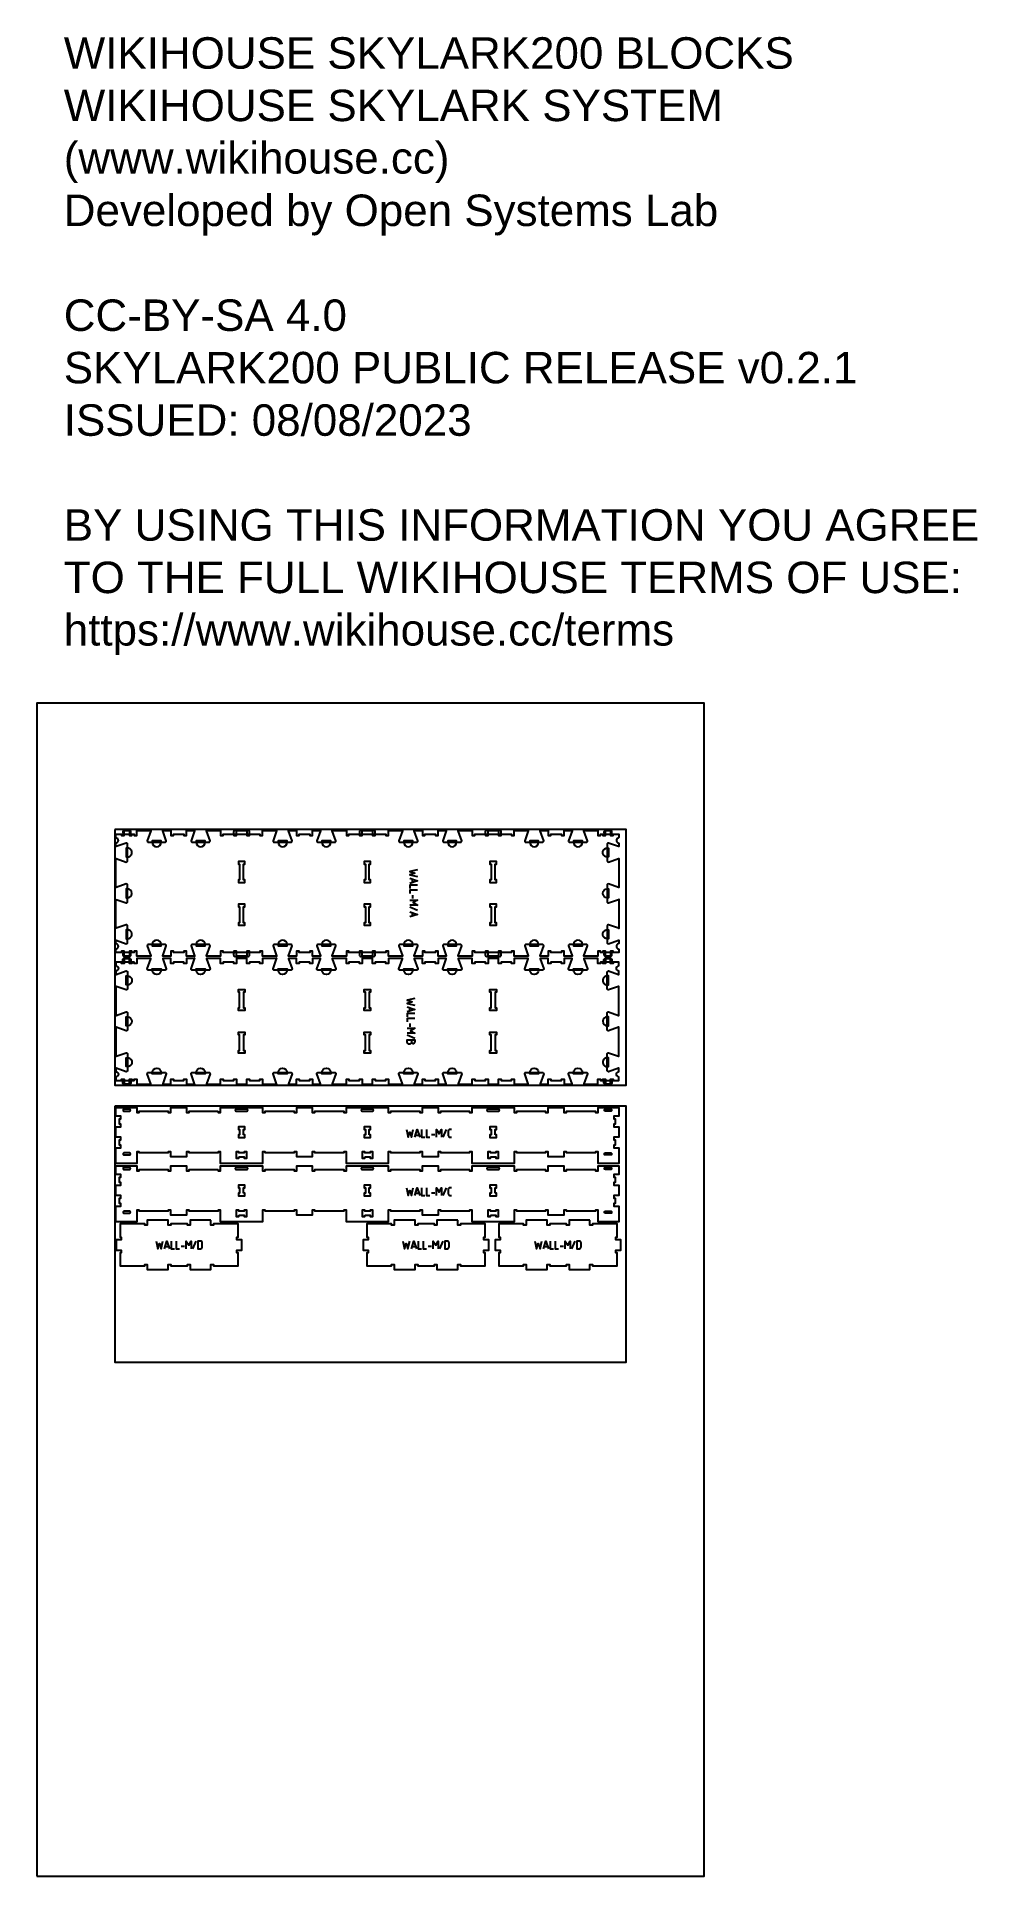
# Model space of a CAD drawing. Extents: x 0 to 4485, y 0 to 8771.
import ezdxf

# ---------------------------------------------------------------- set-up
doc = ezdxf.new("R2010")
doc.units = 0
for name, color, linetype in [('0_SHEET_SPRUCEPLY_2440X122', 1, 'CONTINUOUS'), ('1_ANYTOOL_1MMDEEP_LABELS_S', 2, 'CONTINUOUS'), ('3_ANYTOOL_CUTTHROUGH_INSID', 4, 'CONTINUOUS'), ('4_ANYTOOL_CUTTHROUGH_OUTSI', 5, 'CONTINUOUS'), ('5_ANYTOOL_HALF_MILL_9MM_IN', 3, 'CONTINUOUS'), ('DONOTCUT', 7, 'CONTINUOUS'), ('README', 1, 'CONTINUOUS')]:
    doc.layers.add(name, color=color, linetype=linetype)
doc.styles.add('ARIAL', font='arial.ttf')

msp = doc.modelspace()

# ---------------------------------------------------------------- texts
at = {"layer": 'README', "insert": (128.7, 8768.5, 0), "char_height": 150, "width": 8996.739, "attachment_point": 1, "style": 'ARIAL'}
msp.add_mtext('{\\fArial;WIKIHOUSE SKYLARK200 BLOCKS}\\P{\\fArial;WIKIHOUSE SKYLARK SYSTEM}\\P{\\fArial;(www.wikihouse.cc)}\\P{\\fArial;Developed by Open Systems Lab}\\P\\P{\\fArial;CC-BY-SA 4.0}\\P{\\fArial;SKYLARK200 PUBLIC RELEASE v0.2.1}\\P{\\fArial;ISSUED: 08/08/2023}\\P\\P{\\fArial;BY USING THIS INFORMATION YOU AGREE }\\P{\\fArial;TO THE FULL WIKIHOUSE TERMS OF USE:}\\P{\\fArial;https://www.wikihouse.cc/terms}', dxfattribs=at)

# ---------------------------------------------------------------- linework, layer by layer
at = {"layer": '0_SHEET_SPRUCEPLY_2440X122'}
for points in [[(371.7, 4991.2), (371.7, 3771.2), (2811.7, 3771.2), (2811.7, 4991.2)], [(371.7, 3671.2), (371.7, 2451.2), (2811.7, 2451.2), (2811.7, 3671.2)]]:
    msp.add_lwpolyline(points, close=True, dxfattribs=at)
at = {"layer": '1_ANYTOOL_1MMDEEP_LABELS_S', "color": 2}
for points in [[(1815.6, 4798.2), (1779.6, 4790.2), (1803.6, 4782.2), (1779.6, 4774.2), (1815.6, 4766.2)], [(1779.6, 4758.2), (1815.6, 4746.2), (1779.6, 4734.2)], [(1789.6, 4754.9), (1789.6, 4737.6)], [(1815.6, 4726.2), (1779.6, 4726.2), (1779.6, 4710.2)], [(1815.6, 4702.2), (1779.6, 4702.2), (1779.6, 4686.2)], [(1779.6, 4654.2), (1815.6, 4654.2), (1795.6, 4642.2), (1815.6, 4630.2), (1779.6, 4630.2)], [(1791.6, 4678.2), (1791.6, 4662.2)], [(1779.6, 4622.2), (1815.6, 4606.2)], [(1779.6, 4598.2), (1815.6, 4586.2), (1779.6, 4574.2)], [(1789.6, 4594.9), (1789.6, 4577.6)], [(1802.9, 4185.3), (1766.9, 4177.3), (1790.9, 4169.3), (1766.9, 4161.3), (1802.9, 4153.3)], [(1766.9, 4145.3), (1802.9, 4133.3), (1766.9, 4121.3)], [(1776.9, 4141.9), (1776.9, 4124.6)], [(1802.9, 4113.3), (1766.9, 4113.3), (1766.9, 4097.3)], [(1802.9, 4089.3), (1766.9, 4089.3), (1766.9, 4073.3)], [(1766.9, 4043.3), (1802.9, 4043.3), (1782.9, 4031.3), (1802.9, 4019.3), (1766.9, 4019.3)], [(1778.9, 4065.3), (1778.9, 4049.3)], [(1766.9, 4011.3), (1802.9, 3995.3)], [(1762.7, 3560.2), (1770.7, 3524.2), (1778.7, 3548.2), (1786.7, 3524.2), (1794.7, 3560.2)], [(1802.7, 3524.2), (1814.7, 3560.2), (1826.7, 3524.2)], [(1806, 3534.2), (1823.4, 3534.2)], [(1834.7, 3560.2), (1834.7, 3524.2), (1850.7, 3524.2)], [(1858.7, 3560.2), (1858.7, 3524.2), (1874.7, 3524.2)], [(1882.7, 3536.2), (1898.7, 3536.2)], [(1906.7, 3524.2), (1906.7, 3560.2), (1918.7, 3540.2), (1930.7, 3560.2), (1930.7, 3524.2)], [(1938.7, 3524.2), (1954.7, 3560.2)], [(1762.7, 3282.2), (1770.7, 3246.2), (1778.7, 3270.2), (1786.7, 3246.2), (1794.7, 3282.2)], [(1802.7, 3246.2), (1814.7, 3282.2), (1826.7, 3246.2)], [(1806, 3256.2), (1823.4, 3256.2)], [(1834.7, 3282.2), (1834.7, 3246.2), (1850.7, 3246.2)], [(1858.7, 3282.2), (1858.7, 3246.2), (1874.7, 3246.2)], [(1882.7, 3258.2), (1898.7, 3258.2)], [(1906.7, 3246.2), (1906.7, 3282.2), (1918.7, 3262.2), (1930.7, 3282.2), (1930.7, 3246.2)], [(1938.7, 3246.2), (1954.7, 3282.2)], [(568.9, 3028.2), (576.9, 2992.2), (584.9, 3016.2), (592.9, 2992.2), (600.9, 3028.2)], [(608.9, 2992.2), (620.9, 3028.2), (632.9, 2992.2)], [(612.2, 3002.2), (629.5, 3002.2)], [(640.9, 3028.2), (640.9, 2992.2), (656.9, 2992.2)], [(664.9, 3028.2), (664.9, 2992.2), (680.9, 2992.2)], [(688.9, 3004.2), (704.9, 3004.2)], [(712.9, 2992.2), (712.9, 3028.2), (724.9, 3008.2), (736.9, 3028.2), (736.9, 2992.2)], [(744.9, 2992.2), (760.9, 3028.2)], [(1746.4, 3028.2), (1754.4, 2992.2), (1762.4, 3016.2), (1770.4, 2992.2), (1778.4, 3028.2)], [(1786.4, 2992.2), (1798.4, 3028.2), (1810.4, 2992.2)], [(1789.8, 3002.2), (1807.1, 3002.2)], [(1818.4, 3028.2), (1818.4, 2992.2), (1834.4, 2992.2)], [(1842.4, 3028.2), (1842.4, 2992.2), (1858.4, 2992.2)], [(1866.4, 3004.2), (1882.4, 3004.2)], [(1890.4, 2992.2), (1890.4, 3028.2), (1902.4, 3008.2), (1914.4, 3028.2), (1914.4, 2992.2)], [(1922.4, 2992.2), (1938.4, 3028.2)], [(2376, 3028.2), (2384, 2992.2), (2392, 3016.2), (2400, 2992.2), (2408, 3028.2)], [(2416, 2992.2), (2428, 3028.2), (2440, 2992.2)], [(2419.3, 3002.2), (2436.7, 3002.2)], [(2448, 3028.2), (2448, 2992.2), (2464, 2992.2)], [(2472, 3028.2), (2472, 2992.2), (2488, 2992.2)], [(2496, 3004.2), (2512, 3004.2)], [(2520, 2992.2), (2520, 3028.2), (2532, 3008.2), (2544, 3028.2), (2544, 2992.2)], [(2552, 2992.2), (2568, 3028.2)]]:
    msp.add_lwpolyline(points, dxfattribs=at)
for points in [[(1786.9, 3987.3), (1786.9, 3977.3, -1), (1766.9, 3977.3), (1766.9, 3987.3), (1802.9, 3987.3), (1802.9, 3977.3, -1), (1786.9, 3977.3)], [(1978.7, 3560.2), (1968.7, 3560.2, 0.414214), (1962.7, 3554.2), (1962.7, 3530.2, 0.414214), (1968.7, 3524.2), (1978.7, 3524.2)], [(1978.7, 3282.2), (1968.7, 3282.2, 0.414214), (1962.7, 3276.2), (1962.7, 3252.2, 0.414214), (1968.7, 3246.2), (1978.7, 3246.2)]]:
    msp.add_lwpolyline(points, format="xyb", dxfattribs=at)
for points in [[(780.9, 3028.2), (768.9, 3028.2), (768.9, 2992.2), (780.9, 2992.2, 0.414214), (788.9, 3000.2), (788.9, 3020.2, 0.414214)], [(1958.4, 3028.2), (1946.4, 3028.2), (1946.4, 2992.2), (1958.4, 2992.2, 0.414214), (1966.4, 3000.2), (1966.4, 3020.2, 0.414214)], [(2588, 3028.2), (2576, 3028.2), (2576, 2992.2), (2588, 2992.2, 0.414214), (2596, 3000.2), (2596, 3020.2, 0.414214)]]:
    msp.add_lwpolyline(points, format="xyb", close=True, dxfattribs=at)
at = {"layer": '3_ANYTOOL_CUTTHROUGH_INSID'}
for points in [[(961.5, 4838.2), (961.5, 4826), (967.5, 4826), (967.5, 4750.5), (961.5, 4750.5), (961.5, 4738), (992, 4738), (992, 4750.5), (986, 4750.5), (986, 4826), (992, 4826), (992, 4838.5), (961.5, 4838.5)], [(1561.5, 4838.2), (1561.5, 4826), (1567.5, 4826), (1567.5, 4750.5), (1561.5, 4750.5), (1561.5, 4738), (1592, 4738), (1592, 4750.5), (1586, 4750.5), (1586, 4826), (1592, 4826), (1592, 4838.5), (1561.5, 4838.5)], [(2161.5, 4838.2), (2161.5, 4826), (2167.5, 4826), (2167.5, 4750.5), (2161.5, 4750.5), (2161.5, 4738), (2192, 4738), (2192, 4750.5), (2186, 4750.5), (2186, 4826), (2192, 4826), (2192, 4838.5), (2161.5, 4838.5)], [(992, 4534.2), (992, 4546.5), (986, 4546.5), (986, 4622), (992, 4622), (992, 4634.5), (961.5, 4634.5), (961.5, 4622), (967.5, 4622), (967.5, 4546.5), (961.5, 4546.5), (961.5, 4534), (992, 4534)], [(1592, 4534.2), (1592, 4546.5), (1586, 4546.5), (1586, 4622), (1592, 4622), (1592, 4634.5), (1561.5, 4634.5), (1561.5, 4622), (1567.5, 4622), (1567.5, 4546.5), (1561.5, 4546.5), (1561.5, 4534), (1592, 4534)], [(2192, 4534.2), (2192, 4546.5), (2186, 4546.5), (2186, 4622), (2192, 4622), (2192, 4634.5), (2161.5, 4634.5), (2161.5, 4622), (2167.5, 4622), (2167.5, 4546.5), (2161.5, 4546.5), (2161.5, 4534), (2192, 4534)], [(992, 4228.2), (992, 4216), (986, 4216), (986, 4140.5), (992, 4140.5), (992, 4128), (961.5, 4128), (961.5, 4140.5), (967.5, 4140.5), (967.5, 4216), (961.5, 4216), (961.5, 4228.5), (992, 4228.5)], [(1592, 4228.2), (1592, 4216), (1586, 4216), (1586, 4140.5), (1592, 4140.5), (1592, 4128), (1561.5, 4128), (1561.5, 4140.5), (1567.5, 4140.5), (1567.5, 4216), (1561.5, 4216), (1561.5, 4228.5), (1592, 4228.5)], [(2192, 4228.2), (2192, 4216), (2186, 4216), (2186, 4140.5), (2192, 4140.5), (2192, 4128), (2161.5, 4128), (2161.5, 4140.5), (2167.5, 4140.5), (2167.5, 4216), (2161.5, 4216), (2161.5, 4228.5), (2192, 4228.5)], [(961.5, 3924.2), (961.5, 3936.5), (967.5, 3936.5), (967.5, 4012), (961.5, 4012), (961.5, 4024.5), (992, 4024.5), (992, 4012), (986, 4012), (986, 3936.5), (992, 3936.5), (992, 3924), (961.5, 3924)], [(1561.5, 3924.2), (1561.5, 3936.5), (1567.5, 3936.5), (1567.5, 4012), (1561.5, 4012), (1561.5, 4024.5), (1592, 4024.5), (1592, 4012), (1586, 4012), (1586, 3936.5), (1592, 3936.5), (1592, 3924), (1561.5, 3924)], [(2161.5, 3924.2), (2161.5, 3936.5), (2167.5, 3936.5), (2167.5, 4012), (2161.5, 4012), (2161.5, 4024.5), (2192, 4024.5), (2192, 4012), (2186, 4012), (2186, 3936.5), (2192, 3936.5), (2192, 3924), (2161.5, 3924)], [(986, 3535.4), (986, 3560.9), (992, 3560.9), (992, 3573.4), (961.5, 3573.4), (961.5, 3560.9), (967.5, 3560.9), (967.5, 3535.4), (961.5, 3535.4), (961.5, 3522.9), (992, 3522.9), (992, 3535.4)], [(1586, 3535.4), (1586, 3560.9), (1592, 3560.9), (1592, 3573.4), (1561.5, 3573.4), (1561.5, 3560.9), (1567.5, 3560.9), (1567.5, 3535.4), (1561.5, 3535.4), (1561.5, 3522.9), (1592, 3522.9), (1592, 3535.4)], [(2186, 3535.4), (2186, 3560.9), (2192, 3560.9), (2192, 3573.4), (2161.5, 3573.4), (2161.5, 3560.9), (2167.5, 3560.9), (2167.5, 3535.4), (2161.5, 3535.4), (2161.5, 3522.9), (2192, 3522.9), (2192, 3535.4)], [(964, 3430), (989.5, 3430), (989.5, 3424), (1002, 3424), (1002, 3454.5), (989.5, 3454.5), (989.5, 3448.5), (964, 3448.5), (964, 3454.5), (951.5, 3454.5), (951.5, 3424), (964, 3424)], [(1564, 3430), (1589.5, 3430), (1589.5, 3424), (1602, 3424), (1602, 3454.5), (1589.5, 3454.5), (1589.5, 3448.5), (1564, 3448.5), (1564, 3454.5), (1551.5, 3454.5), (1551.5, 3424), (1564, 3424)], [(2164, 3430), (2189.5, 3430), (2189.5, 3424), (2202, 3424), (2202, 3454.5), (2189.5, 3454.5), (2189.5, 3448.5), (2164, 3448.5), (2164, 3454.5), (2151.5, 3454.5), (2151.5, 3424), (2164, 3424)], [(986, 3257.4), (986, 3282.9), (992, 3282.9), (992, 3295.4), (961.5, 3295.4), (961.5, 3282.9), (967.5, 3282.9), (967.5, 3257.4), (961.5, 3257.4), (961.5, 3244.9), (992, 3244.9), (992, 3257.4)], [(1586, 3257.4), (1586, 3282.9), (1592, 3282.9), (1592, 3295.4), (1561.5, 3295.4), (1561.5, 3282.9), (1567.5, 3282.9), (1567.5, 3257.4), (1561.5, 3257.4), (1561.5, 3244.9), (1592, 3244.9), (1592, 3257.4)], [(2186, 3257.4), (2186, 3282.9), (2192, 3282.9), (2192, 3295.4), (2161.5, 3295.4), (2161.5, 3282.9), (2167.5, 3282.9), (2167.5, 3257.4), (2161.5, 3257.4), (2161.5, 3244.9), (2192, 3244.9), (2192, 3257.4)], [(964, 3152), (989.5, 3152), (989.5, 3146), (1002, 3146), (1002, 3176.5), (989.5, 3176.5), (989.5, 3170.5), (964, 3170.5), (964, 3176.5), (951.5, 3176.5), (951.5, 3146), (964, 3146)], [(1564, 3152), (1589.5, 3152), (1589.5, 3146), (1602, 3146), (1602, 3176.5), (1589.5, 3176.5), (1589.5, 3170.5), (1564, 3170.5), (1564, 3176.5), (1551.5, 3176.5), (1551.5, 3146), (1564, 3146)], [(2164, 3152), (2189.5, 3152), (2189.5, 3146), (2202, 3146), (2202, 3176.5), (2189.5, 3176.5), (2189.5, 3170.5), (2164, 3170.5), (2164, 3176.5), (2151.5, 3176.5), (2151.5, 3146), (2164, 3146)]]:
    msp.add_lwpolyline(points, close=True, dxfattribs=at)
for points in [[(441.7, 3657.5), (416, 3657.5), (415.9, 3657.5), (415.8, 3657.5), (415.7, 3657.5), (415.6, 3657.5), (415.5, 3657.5), (415.4, 3657.4), (415.3, 3657.4), (415.2, 3657.4), (415.1, 3657.4), (415, 3657.4), (414.9, 3657.3), (414.8, 3657.3), (414.7, 3657.3), (414.6, 3657.2), (414.5, 3657.2), (414.4, 3657.1), (414.3, 3657.1), (414.2, 3657), (414.1, 3657), (414, 3656.9), (413.9, 3656.9), (413.9, 3656.8), (413.8, 3656.7), (413.7, 3656.7), (413.6, 3656.6), (413.5, 3656.5), (413.4, 3656.5), (413.4, 3656.4), (413.3, 3656.3), (413.2, 3656.2), (413.1, 3656.1), (413.1, 3656.1), (413, 3656), (412.9, 3655.9), (412.9, 3655.8), (412.8, 3655.7), (412.7, 3655.6), (412.7, 3655.5), (412.6, 3655.4), (412.6, 3655.3), (412.5, 3655.2), (412.5, 3655.1), (412.4, 3655), (412.4, 3654.9), (412.3, 3654.8), (412.3, 3654.7), (412.2, 3654.6), (412.2, 3654.5), (412.2, 3654.4), (412.1, 3654.2), (412.1, 3654.1), (412.1, 3654), (412.1, 3653.9), (412.1, 3653.8), (412, 3653.7), (412, 3653.6), (412, 3653.5), (412, 3653.4), (412, 3653.3), (412, 3653.2), (412, 3653.1), (412, 3653), (412, 3652.8), (412, 3652.7), (412, 3652.6), (412, 3652.5), (412, 3652.4), (412, 3652.3), (412, 3652.2), (412, 3652.1), (412, 3652), (412, 3651.9), (412, 3651.8), (412.1, 3651.7), (412.1, 3651.6), (412.1, 3651.5), (412.1, 3651.3), (412.1, 3651.2), (412.2, 3651.1), (412.2, 3651), (412.2, 3650.9), (412.3, 3650.8), (412.3, 3650.7), (412.4, 3650.6), (412.4, 3650.5), (412.5, 3650.4), (412.5, 3650.3), (412.6, 3650.2), (412.6, 3650.1), (412.7, 3650), (412.7, 3649.9), (412.8, 3649.8), (412.9, 3649.7), (412.9, 3649.6), (413, 3649.5), (413.1, 3649.4), (413.1, 3649.3), (413.2, 3649.3), (413.3, 3649.2), (413.4, 3649.1), (413.4, 3649), (413.5, 3648.9), (413.6, 3648.9), (413.7, 3648.8), (413.8, 3648.7), (413.9, 3648.7), (413.9, 3648.6), (414, 3648.6), (414.1, 3648.5), (414.2, 3648.4), (414.3, 3648.4), (414.4, 3648.3), (414.5, 3648.3), (414.6, 3648.3), (414.7, 3648.2), (414.8, 3648.2), (414.9, 3648.2), (415, 3648.1), (415.1, 3648.1), (415.2, 3648.1), (415.3, 3648.1), (415.4, 3648), (415.5, 3648), (415.6, 3648), (415.7, 3648), (415.8, 3648), (415.9, 3648), (416, 3648), (441.7, 3648, 1)], [(1001.7, 3657.5), (951.7, 3657.5, 1), (951.7, 3648), (1001.7, 3648, 1)], [(1601.7, 3657.5), (1551.7, 3657.5, 1), (1551.7, 3648), (1601.7, 3648, 1)], [(2201.7, 3657.5), (2151.7, 3657.5, 1), (2151.7, 3648), (2201.7, 3648, 1)], [(2711.7, 3657.5), (2737.4, 3657.5), (2737.5, 3657.5), (2737.6, 3657.5), (2737.7, 3657.5), (2737.8, 3657.5), (2737.9, 3657.5), (2738, 3657.4), (2738.1, 3657.4), (2738.2, 3657.4), (2738.3, 3657.4), (2738.4, 3657.4), (2738.5, 3657.3), (2738.6, 3657.3), (2738.7, 3657.3), (2738.8, 3657.2), (2738.9, 3657.2), (2739, 3657.1), (2739.1, 3657.1), (2739.2, 3657), (2739.3, 3657), (2739.4, 3656.9), (2739.5, 3656.9), (2739.5, 3656.8), (2739.6, 3656.7), (2739.7, 3656.7), (2739.8, 3656.6), (2739.9, 3656.5), (2740, 3656.5), (2740, 3656.4), (2740.1, 3656.3), (2740.2, 3656.2), (2740.3, 3656.1), (2740.3, 3656.1), (2740.4, 3656), (2740.5, 3655.9), (2740.6, 3655.8), (2740.6, 3655.7), (2740.7, 3655.6), (2740.7, 3655.5), (2740.8, 3655.4), (2740.8, 3655.3), (2740.9, 3655.2), (2740.9, 3655.1), (2741, 3655), (2741, 3654.9), (2741.1, 3654.8), (2741.1, 3654.7), (2741.2, 3654.6), (2741.2, 3654.5), (2741.2, 3654.4), (2741.3, 3654.2), (2741.3, 3654.1), (2741.3, 3654), (2741.3, 3653.9), (2741.4, 3653.8), (2741.4, 3653.7), (2741.4, 3653.6), (2741.4, 3653.5), (2741.4, 3653.4), (2741.4, 3653.3), (2741.4, 3653.2), (2741.4, 3653.1), (2741.4, 3653), (2741.5, 3652.8), (2741.5, 3652.7), (2741.5, 3652.6), (2741.4, 3652.5), (2741.4, 3652.4), (2741.4, 3652.3), (2741.4, 3652.2), (2741.4, 3652.1), (2741.4, 3652), (2741.4, 3651.9), (2741.4, 3651.8), (2741.4, 3651.7), (2741.3, 3651.6), (2741.3, 3651.5), (2741.3, 3651.3), (2741.3, 3651.2), (2741.2, 3651.1), (2741.2, 3651), (2741.2, 3650.9), (2741.1, 3650.8), (2741.1, 3650.7), (2741, 3650.6), (2741, 3650.5), (2740.9, 3650.4), (2740.9, 3650.3), (2740.8, 3650.2), (2740.8, 3650.1), (2740.7, 3650), (2740.7, 3649.9), (2740.6, 3649.8), (2740.6, 3649.7), (2740.5, 3649.6), (2740.4, 3649.5), (2740.3, 3649.4), (2740.3, 3649.3), (2740.2, 3649.3), (2740.1, 3649.2), (2740, 3649.1), (2740, 3649), (2739.9, 3648.9), (2739.8, 3648.9), (2739.7, 3648.8), (2739.6, 3648.7), (2739.5, 3648.7), (2739.5, 3648.6), (2739.4, 3648.6), (2739.3, 3648.5), (2739.2, 3648.4), (2739.1, 3648.4), (2739, 3648.3), (2738.9, 3648.3), (2738.8, 3648.3), (2738.7, 3648.2), (2738.6, 3648.2), (2738.5, 3648.2), (2738.4, 3648.1), (2738.3, 3648.1), (2738.2, 3648.1), (2738.1, 3648.1), (2738, 3648), (2737.9, 3648), (2737.8, 3648), (2737.7, 3648), (2737.6, 3648), (2737.5, 3648), (2737.4, 3648), (2711.7, 3648, -1)], [(441.7, 3439, 1), (441.7, 3448.5), (416, 3448.5), (415.9, 3448.5), (415.8, 3448.5), (415.7, 3448.5), (415.6, 3448.5), (415.5, 3448.5), (415.4, 3448.4), (415.3, 3448.4), (415.2, 3448.4), (415.1, 3448.4), (415, 3448.4), (414.9, 3448.3), (414.8, 3448.3), (414.7, 3448.3), (414.6, 3448.2), (414.5, 3448.2), (414.4, 3448.1), (414.3, 3448.1), (414.2, 3448), (414.1, 3448), (414, 3447.9), (413.9, 3447.9), (413.9, 3447.8), (413.8, 3447.7), (413.7, 3447.7), (413.6, 3447.6), (413.5, 3447.5), (413.4, 3447.5), (413.4, 3447.4), (413.3, 3447.3), (413.2, 3447.2), (413.1, 3447.1), (413.1, 3447.1), (413, 3447), (412.9, 3446.9), (412.9, 3446.8), (412.8, 3446.7), (412.7, 3446.6), (412.7, 3446.5), (412.6, 3446.4), (412.6, 3446.3), (412.5, 3446.2), (412.5, 3446.1), (412.4, 3446), (412.4, 3445.9), (412.3, 3445.8), (412.3, 3445.7), (412.2, 3445.6), (412.2, 3445.5), (412.2, 3445.4), (412.1, 3445.2), (412.1, 3445.1), (412.1, 3445), (412.1, 3444.9), (412.1, 3444.8), (412, 3444.7), (412, 3444.6), (412, 3444.5), (412, 3444.4), (412, 3444.3), (412, 3444.2), (412, 3444.1), (412, 3444), (412, 3443.8), (412, 3443.7), (412, 3443.6), (412, 3443.5), (412, 3443.4), (412, 3443.3), (412, 3443.2), (412, 3443.1), (412, 3443), (412, 3442.9), (412, 3442.8), (412.1, 3442.7), (412.1, 3442.6), (412.1, 3442.5), (412.1, 3442.3), (412.1, 3442.2), (412.2, 3442.1), (412.2, 3442), (412.2, 3441.9), (412.3, 3441.8), (412.3, 3441.7), (412.4, 3441.6), (412.4, 3441.5), (412.5, 3441.4), (412.5, 3441.3), (412.6, 3441.2), (412.6, 3441.1), (412.7, 3441), (412.7, 3440.9), (412.8, 3440.8), (412.9, 3440.7), (412.9, 3440.6), (413, 3440.5), (413.1, 3440.4), (413.1, 3440.3), (413.2, 3440.3), (413.3, 3440.2), (413.4, 3440.1), (413.4, 3440), (413.5, 3439.9), (413.6, 3439.9), (413.7, 3439.8), (413.8, 3439.7), (413.9, 3439.7), (413.9, 3439.6), (414, 3439.6), (414.1, 3439.5), (414.2, 3439.4), (414.3, 3439.4), (414.4, 3439.3), (414.5, 3439.3), (414.6, 3439.3), (414.7, 3439.2), (414.8, 3439.2), (414.9, 3439.2), (415, 3439.1), (415.1, 3439.1), (415.2, 3439.1), (415.3, 3439.1), (415.4, 3439), (415.5, 3439), (415.6, 3439), (415.7, 3439), (415.8, 3439), (415.9, 3439), (416, 3439)], [(2711.7, 3439, -1), (2711.7, 3448.5), (2737.4, 3448.5), (2737.5, 3448.5), (2737.6, 3448.5), (2737.7, 3448.5), (2737.8, 3448.5), (2737.9, 3448.5), (2738, 3448.4), (2738.1, 3448.4), (2738.2, 3448.4), (2738.3, 3448.4), (2738.4, 3448.4), (2738.5, 3448.3), (2738.6, 3448.3), (2738.7, 3448.3), (2738.8, 3448.2), (2738.9, 3448.2), (2739, 3448.1), (2739.1, 3448.1), (2739.2, 3448), (2739.3, 3448), (2739.4, 3447.9), (2739.5, 3447.9), (2739.5, 3447.8), (2739.6, 3447.7), (2739.7, 3447.7), (2739.8, 3447.6), (2739.9, 3447.5), (2740, 3447.5), (2740, 3447.4), (2740.1, 3447.3), (2740.2, 3447.2), (2740.3, 3447.1), (2740.3, 3447.1), (2740.4, 3447), (2740.5, 3446.9), (2740.6, 3446.8), (2740.6, 3446.7), (2740.7, 3446.6), (2740.7, 3446.5), (2740.8, 3446.4), (2740.8, 3446.3), (2740.9, 3446.2), (2740.9, 3446.1), (2741, 3446), (2741, 3445.9), (2741.1, 3445.8), (2741.1, 3445.7), (2741.2, 3445.6), (2741.2, 3445.5), (2741.2, 3445.4), (2741.3, 3445.2), (2741.3, 3445.1), (2741.3, 3445), (2741.3, 3444.9), (2741.4, 3444.8), (2741.4, 3444.7), (2741.4, 3444.6), (2741.4, 3444.5), (2741.4, 3444.4), (2741.4, 3444.3), (2741.4, 3444.2), (2741.4, 3444.1), (2741.4, 3444), (2741.5, 3443.8), (2741.5, 3443.7), (2741.5, 3443.6), (2741.4, 3443.5), (2741.4, 3443.4), (2741.4, 3443.3), (2741.4, 3443.2), (2741.4, 3443.1), (2741.4, 3443), (2741.4, 3442.9), (2741.4, 3442.8), (2741.4, 3442.7), (2741.3, 3442.6), (2741.3, 3442.5), (2741.3, 3442.3), (2741.3, 3442.2), (2741.2, 3442.1), (2741.2, 3442), (2741.2, 3441.9), (2741.1, 3441.8), (2741.1, 3441.7), (2741, 3441.6), (2741, 3441.5), (2740.9, 3441.4), (2740.9, 3441.3), (2740.8, 3441.2), (2740.8, 3441.1), (2740.7, 3441), (2740.7, 3440.9), (2740.6, 3440.8), (2740.6, 3440.7), (2740.5, 3440.6), (2740.4, 3440.5), (2740.3, 3440.4), (2740.3, 3440.3), (2740.2, 3440.3), (2740.1, 3440.2), (2740, 3440.1), (2740, 3440), (2739.9, 3439.9), (2739.8, 3439.9), (2739.7, 3439.8), (2739.6, 3439.7), (2739.5, 3439.7), (2739.5, 3439.6), (2739.4, 3439.6), (2739.3, 3439.5), (2739.2, 3439.4), (2739.1, 3439.4), (2739, 3439.3), (2738.9, 3439.3), (2738.8, 3439.3), (2738.7, 3439.2), (2738.6, 3439.2), (2738.5, 3439.2), (2738.4, 3439.1), (2738.3, 3439.1), (2738.2, 3439.1), (2738.1, 3439.1), (2738, 3439), (2737.9, 3439), (2737.8, 3439), (2737.7, 3439), (2737.6, 3439), (2737.5, 3439), (2737.4, 3439)], [(441.7, 3379.5), (416, 3379.5), (415.9, 3379.5), (415.8, 3379.5), (415.7, 3379.5), (415.6, 3379.5), (415.5, 3379.5), (415.4, 3379.4), (415.3, 3379.4), (415.2, 3379.4), (415.1, 3379.4), (415, 3379.4), (414.9, 3379.3), (414.8, 3379.3), (414.7, 3379.3), (414.6, 3379.2), (414.5, 3379.2), (414.4, 3379.1), (414.3, 3379.1), (414.2, 3379), (414.1, 3379), (414, 3378.9), (413.9, 3378.9), (413.9, 3378.8), (413.8, 3378.7), (413.7, 3378.7), (413.6, 3378.6), (413.5, 3378.5), (413.4, 3378.5), (413.4, 3378.4), (413.3, 3378.3), (413.2, 3378.2), (413.1, 3378.1), (413.1, 3378.1), (413, 3378), (412.9, 3377.9), (412.9, 3377.8), (412.8, 3377.7), (412.7, 3377.6), (412.7, 3377.5), (412.6, 3377.4), (412.6, 3377.3), (412.5, 3377.2), (412.5, 3377.1), (412.4, 3377), (412.4, 3376.9), (412.3, 3376.8), (412.3, 3376.7), (412.2, 3376.6), (412.2, 3376.5), (412.2, 3376.4), (412.1, 3376.2), (412.1, 3376.1), (412.1, 3376), (412.1, 3375.9), (412.1, 3375.8), (412, 3375.7), (412, 3375.6), (412, 3375.5), (412, 3375.4), (412, 3375.3), (412, 3375.2), (412, 3375.1), (412, 3375), (412, 3374.8), (412, 3374.7), (412, 3374.6), (412, 3374.5), (412, 3374.4), (412, 3374.3), (412, 3374.2), (412, 3374.1), (412, 3374), (412, 3373.9), (412, 3373.8), (412.1, 3373.7), (412.1, 3373.6), (412.1, 3373.5), (412.1, 3373.3), (412.1, 3373.2), (412.2, 3373.1), (412.2, 3373), (412.2, 3372.9), (412.3, 3372.8), (412.3, 3372.7), (412.4, 3372.6), (412.4, 3372.5), (412.5, 3372.4), (412.5, 3372.3), (412.6, 3372.2), (412.6, 3372.1), (412.7, 3372), (412.7, 3371.9), (412.8, 3371.8), (412.9, 3371.7), (412.9, 3371.6), (413, 3371.5), (413.1, 3371.4), (413.1, 3371.3), (413.2, 3371.3), (413.3, 3371.2), (413.4, 3371.1), (413.4, 3371), (413.5, 3370.9), (413.6, 3370.9), (413.7, 3370.8), (413.8, 3370.7), (413.9, 3370.7), (413.9, 3370.6), (414, 3370.6), (414.1, 3370.5), (414.2, 3370.4), (414.3, 3370.4), (414.4, 3370.3), (414.5, 3370.3), (414.6, 3370.3), (414.7, 3370.2), (414.8, 3370.2), (414.9, 3370.2), (415, 3370.1), (415.1, 3370.1), (415.2, 3370.1), (415.3, 3370.1), (415.4, 3370), (415.5, 3370), (415.6, 3370), (415.7, 3370), (415.8, 3370), (415.9, 3370), (416, 3370), (441.7, 3370, 1)], [(1001.7, 3379.5), (951.7, 3379.5, 1), (951.7, 3370), (1001.7, 3370, 1)], [(1601.7, 3379.5), (1551.7, 3379.5, 1), (1551.7, 3370), (1601.7, 3370, 1)], [(2201.7, 3379.5), (2151.7, 3379.5, 1), (2151.7, 3370), (2201.7, 3370, 1)], [(2711.7, 3379.5), (2737.4, 3379.5), (2737.5, 3379.5), (2737.6, 3379.5), (2737.7, 3379.5), (2737.8, 3379.5), (2737.9, 3379.5), (2738, 3379.4), (2738.1, 3379.4), (2738.2, 3379.4), (2738.3, 3379.4), (2738.4, 3379.4), (2738.5, 3379.3), (2738.6, 3379.3), (2738.7, 3379.3), (2738.8, 3379.2), (2738.9, 3379.2), (2739, 3379.1), (2739.1, 3379.1), (2739.2, 3379), (2739.3, 3379), (2739.4, 3378.9), (2739.5, 3378.9), (2739.5, 3378.8), (2739.6, 3378.7), (2739.7, 3378.7), (2739.8, 3378.6), (2739.9, 3378.5), (2740, 3378.5), (2740, 3378.4), (2740.1, 3378.3), (2740.2, 3378.2), (2740.3, 3378.1), (2740.3, 3378.1), (2740.4, 3378), (2740.5, 3377.9), (2740.6, 3377.8), (2740.6, 3377.7), (2740.7, 3377.6), (2740.7, 3377.5), (2740.8, 3377.4), (2740.8, 3377.3), (2740.9, 3377.2), (2740.9, 3377.1), (2741, 3377), (2741, 3376.9), (2741.1, 3376.8), (2741.1, 3376.7), (2741.2, 3376.6), (2741.2, 3376.5), (2741.2, 3376.4), (2741.3, 3376.2), (2741.3, 3376.1), (2741.3, 3376), (2741.3, 3375.9), (2741.4, 3375.8), (2741.4, 3375.7), (2741.4, 3375.6), (2741.4, 3375.5), (2741.4, 3375.4), (2741.4, 3375.3), (2741.4, 3375.2), (2741.4, 3375.1), (2741.4, 3375), (2741.5, 3374.8), (2741.5, 3374.7), (2741.5, 3374.6), (2741.4, 3374.5), (2741.4, 3374.4), (2741.4, 3374.3), (2741.4, 3374.2), (2741.4, 3374.1), (2741.4, 3374), (2741.4, 3373.9), (2741.4, 3373.8), (2741.4, 3373.7), (2741.3, 3373.6), (2741.3, 3373.5), (2741.3, 3373.3), (2741.3, 3373.2), (2741.2, 3373.1), (2741.2, 3373), (2741.2, 3372.9), (2741.1, 3372.8), (2741.1, 3372.7), (2741, 3372.6), (2741, 3372.5), (2740.9, 3372.4), (2740.9, 3372.3), (2740.8, 3372.2), (2740.8, 3372.1), (2740.7, 3372), (2740.7, 3371.9), (2740.6, 3371.8), (2740.6, 3371.7), (2740.5, 3371.6), (2740.4, 3371.5), (2740.3, 3371.4), (2740.3, 3371.3), (2740.2, 3371.3), (2740.1, 3371.2), (2740, 3371.1), (2740, 3371), (2739.9, 3370.9), (2739.8, 3370.9), (2739.7, 3370.8), (2739.6, 3370.7), (2739.5, 3370.7), (2739.5, 3370.6), (2739.4, 3370.6), (2739.3, 3370.5), (2739.2, 3370.4), (2739.1, 3370.4), (2739, 3370.3), (2738.9, 3370.3), (2738.8, 3370.3), (2738.7, 3370.2), (2738.6, 3370.2), (2738.5, 3370.2), (2738.4, 3370.1), (2738.3, 3370.1), (2738.2, 3370.1), (2738.1, 3370.1), (2738, 3370), (2737.9, 3370), (2737.8, 3370), (2737.7, 3370), (2737.6, 3370), (2737.5, 3370), (2737.4, 3370), (2711.7, 3370, -1)], [(441.7, 3161, 1), (441.7, 3170.5), (416, 3170.5), (415.9, 3170.5), (415.8, 3170.5), (415.7, 3170.5), (415.6, 3170.5), (415.5, 3170.5), (415.4, 3170.4), (415.3, 3170.4), (415.2, 3170.4), (415.1, 3170.4), (415, 3170.4), (414.9, 3170.3), (414.8, 3170.3), (414.7, 3170.3), (414.6, 3170.2), (414.5, 3170.2), (414.4, 3170.1), (414.3, 3170.1), (414.2, 3170), (414.1, 3170), (414, 3169.9), (413.9, 3169.9), (413.9, 3169.8), (413.8, 3169.7), (413.7, 3169.7), (413.6, 3169.6), (413.5, 3169.5), (413.4, 3169.5), (413.4, 3169.4), (413.3, 3169.3), (413.2, 3169.2), (413.1, 3169.1), (413.1, 3169.1), (413, 3169), (412.9, 3168.9), (412.9, 3168.8), (412.8, 3168.7), (412.7, 3168.6), (412.7, 3168.5), (412.6, 3168.4), (412.6, 3168.3), (412.5, 3168.2), (412.5, 3168.1), (412.4, 3168), (412.4, 3167.9), (412.3, 3167.8), (412.3, 3167.7), (412.2, 3167.6), (412.2, 3167.5), (412.2, 3167.4), (412.1, 3167.2), (412.1, 3167.1), (412.1, 3167), (412.1, 3166.9), (412.1, 3166.8), (412, 3166.7), (412, 3166.6), (412, 3166.5), (412, 3166.4), (412, 3166.3), (412, 3166.2), (412, 3166.1), (412, 3166), (412, 3165.8), (412, 3165.7), (412, 3165.6), (412, 3165.5), (412, 3165.4), (412, 3165.3), (412, 3165.2), (412, 3165.1), (412, 3165), (412, 3164.9), (412, 3164.8), (412.1, 3164.7), (412.1, 3164.6), (412.1, 3164.5), (412.1, 3164.3), (412.1, 3164.2), (412.2, 3164.1), (412.2, 3164), (412.2, 3163.9), (412.3, 3163.8), (412.3, 3163.7), (412.4, 3163.6), (412.4, 3163.5), (412.5, 3163.4), (412.5, 3163.3), (412.6, 3163.2), (412.6, 3163.1), (412.7, 3163), (412.7, 3162.9), (412.8, 3162.8), (412.9, 3162.7), (412.9, 3162.6), (413, 3162.5), (413.1, 3162.4), (413.1, 3162.3), (413.2, 3162.3), (413.3, 3162.2), (413.4, 3162.1), (413.4, 3162), (413.5, 3161.9), (413.6, 3161.9), (413.7, 3161.8), (413.8, 3161.7), (413.9, 3161.7), (413.9, 3161.6), (414, 3161.6), (414.1, 3161.5), (414.2, 3161.4), (414.3, 3161.4), (414.4, 3161.3), (414.5, 3161.3), (414.6, 3161.3), (414.7, 3161.2), (414.8, 3161.2), (414.9, 3161.2), (415, 3161.1), (415.1, 3161.1), (415.2, 3161.1), (415.3, 3161.1), (415.4, 3161), (415.5, 3161), (415.6, 3161), (415.7, 3161), (415.8, 3161), (415.9, 3161), (416, 3161)], [(2711.7, 3161, -1), (2711.7, 3170.5), (2737.4, 3170.5), (2737.5, 3170.5), (2737.6, 3170.5), (2737.7, 3170.5), (2737.8, 3170.5), (2737.9, 3170.5), (2738, 3170.4), (2738.1, 3170.4), (2738.2, 3170.4), (2738.3, 3170.4), (2738.4, 3170.4), (2738.5, 3170.3), (2738.6, 3170.3), (2738.7, 3170.3), (2738.8, 3170.2), (2738.9, 3170.2), (2739, 3170.1), (2739.1, 3170.1), (2739.2, 3170), (2739.3, 3170), (2739.4, 3169.9), (2739.5, 3169.9), (2739.5, 3169.8), (2739.6, 3169.7), (2739.7, 3169.7), (2739.8, 3169.6), (2739.9, 3169.5), (2740, 3169.5), (2740, 3169.4), (2740.1, 3169.3), (2740.2, 3169.2), (2740.3, 3169.1), (2740.3, 3169.1), (2740.4, 3169), (2740.5, 3168.9), (2740.6, 3168.8), (2740.6, 3168.7), (2740.7, 3168.6), (2740.7, 3168.5), (2740.8, 3168.4), (2740.8, 3168.3), (2740.9, 3168.2), (2740.9, 3168.1), (2741, 3168), (2741, 3167.9), (2741.1, 3167.8), (2741.1, 3167.7), (2741.2, 3167.6), (2741.2, 3167.5), (2741.2, 3167.4), (2741.3, 3167.2), (2741.3, 3167.1), (2741.3, 3167), (2741.3, 3166.9), (2741.4, 3166.8), (2741.4, 3166.7), (2741.4, 3166.6), (2741.4, 3166.5), (2741.4, 3166.4), (2741.4, 3166.3), (2741.4, 3166.2), (2741.4, 3166.1), (2741.4, 3166), (2741.5, 3165.8), (2741.5, 3165.7), (2741.5, 3165.6), (2741.4, 3165.5), (2741.4, 3165.4), (2741.4, 3165.3), (2741.4, 3165.2), (2741.4, 3165.1), (2741.4, 3165), (2741.4, 3164.9), (2741.4, 3164.8), (2741.4, 3164.7), (2741.3, 3164.6), (2741.3, 3164.5), (2741.3, 3164.3), (2741.3, 3164.2), (2741.2, 3164.1), (2741.2, 3164), (2741.2, 3163.9), (2741.1, 3163.8), (2741.1, 3163.7), (2741, 3163.6), (2741, 3163.5), (2740.9, 3163.4), (2740.9, 3163.3), (2740.8, 3163.2), (2740.8, 3163.1), (2740.7, 3163), (2740.7, 3162.9), (2740.6, 3162.8), (2740.6, 3162.7), (2740.5, 3162.6), (2740.4, 3162.5), (2740.3, 3162.4), (2740.3, 3162.3), (2740.2, 3162.3), (2740.1, 3162.2), (2740, 3162.1), (2740, 3162), (2739.9, 3161.9), (2739.8, 3161.9), (2739.7, 3161.8), (2739.6, 3161.7), (2739.5, 3161.7), (2739.5, 3161.6), (2739.4, 3161.6), (2739.3, 3161.5), (2739.2, 3161.4), (2739.1, 3161.4), (2739, 3161.3), (2738.9, 3161.3), (2738.8, 3161.3), (2738.7, 3161.2), (2738.6, 3161.2), (2738.5, 3161.2), (2738.4, 3161.1), (2738.3, 3161.1), (2738.2, 3161.1), (2738.1, 3161.1), (2738, 3161), (2737.9, 3161), (2737.8, 3161), (2737.7, 3161), (2737.6, 3161), (2737.5, 3161), (2737.4, 3161)]]:
    msp.add_lwpolyline(points, format="xyb", close=True, dxfattribs=at)
at = {"layer": '4_ANYTOOL_CUTTHROUGH_OUTSI'}
for points in [[(404.5, 4410.2), (404.5, 4404.5), (377, 4404.5), (377, 4416.9), (377, 4416.9, -0.317837), (380.8, 4422.3, 0.707107), (380.8, 4445.4, -0.317837), (377, 4450.8), (377, 4463.2, -0.061485), (378.3, 4463), (426.6, 4446.1), (426.7, 4446.1), (426.7, 4446.1), (426.7, 4446.1, 0.198912), (431.1, 4447.9), (431.2, 4448), (431.3, 4448.1), (431.4, 4448.3), (431.5, 4448.4), (431.6, 4448.5), (431.7, 4448.6), (431.8, 4448.7), (431.9, 4448.9), (432, 4449), (432.1, 4449.1), (432.1, 4449.3), (432.2, 4449.4), (432.3, 4449.5), (432.4, 4449.7), (432.4, 4449.8), (432.5, 4449.9), (432.5, 4450.1), (432.6, 4450.2), (432.6, 4450.4), (432.7, 4450.5), (432.7, 4450.7), (432.8, 4450.8), (432.8, 4451), (432.8, 4451.1), (432.9, 4451.3), (432.9, 4451.4), (432.9, 4451.6), (432.9, 4451.7), (432.9, 4451.9), (432.9, 4452), (433, 4452.2), (433, 4452.3), (433, 4530.3, 0.414214), (426.7, 4536.6), (426.7, 4536.6), (426.6, 4536.6), (378.3, 4519.7), (378.3, 4519.7, -0.061485), (377, 4519.4), (377, 4658.1, -0.061485), (378.3, 4657.9), (426.6, 4641), (426.7, 4641), (426.7, 4641), (426.7, 4641, 0.198912), (431.1, 4642.8), (431.2, 4642.9), (431.3, 4643), (431.4, 4643.2), (431.5, 4643.3), (431.6, 4643.4), (431.7, 4643.5), (431.8, 4643.6), (431.9, 4643.8), (432, 4643.9), (432.1, 4644), (432.1, 4644.2), (432.2, 4644.3), (432.3, 4644.4), (432.4, 4644.6), (432.4, 4644.7), (432.5, 4644.8), (432.5, 4645), (432.6, 4645.1), (432.6, 4645.3), (432.7, 4645.4), (432.7, 4645.6), (432.8, 4645.7), (432.8, 4645.9), (432.8, 4646), (432.9, 4646.2), (432.9, 4646.3), (432.9, 4646.5), (432.9, 4646.6), (432.9, 4646.8), (432.9, 4646.9), (433, 4647.1), (433, 4647.2), (433, 4725.2), (433, 4725.4), (432.9, 4725.5), (432.9, 4725.7), (432.9, 4725.8), (432.9, 4726), (432.9, 4726.1), (432.9, 4726.3), (432.8, 4726.4), (432.8, 4726.6), (432.8, 4726.7), (432.7, 4726.9), (432.7, 4727), (432.6, 4727.2), (432.6, 4727.3), (432.5, 4727.5), (432.5, 4727.6), (432.4, 4727.8), (432.4, 4727.9), (432.3, 4728.1), (432.2, 4728.2), (432.1, 4728.3), (432.1, 4728.5), (432, 4728.6), (431.9, 4728.7), (431.8, 4728.8), (431.7, 4729), (431.6, 4729.1), (431.5, 4729.2), (431.4, 4729.3), (431.3, 4729.4), (431.2, 4729.6), (431.1, 4729.7, 0.198912), (426.7, 4731.5), (426.7, 4731.5), (426.6, 4731.5), (378.3, 4714.6), (378.3, 4714.6, -0.061485), (377, 4714.3), (377, 4853, -0.061485), (378.3, 4852.8), (426.6, 4835.9), (426.7, 4835.9), (426.7, 4835.9), (426.7, 4835.9, 0.414214), (433, 4842.1), (433, 4920.1), (433, 4920.3), (432.9, 4920.4), (432.9, 4920.6), (432.9, 4920.7), (432.9, 4920.9), (432.9, 4921), (432.9, 4921.2), (432.8, 4921.3), (432.8, 4921.5), (432.8, 4921.6), (432.7, 4921.8), (432.7, 4921.9), (432.6, 4922.1), (432.6, 4922.2), (432.5, 4922.4), (432.5, 4922.5), (432.4, 4922.7), (432.4, 4922.8), (432.3, 4923), (432.2, 4923.1), (432.1, 4923.2), (432.1, 4923.4), (432, 4923.5), (431.9, 4923.6), (431.8, 4923.7), (431.7, 4923.9), (431.6, 4924), (431.5, 4924.1), (431.4, 4924.2), (431.3, 4924.3), (431.2, 4924.5), (431.1, 4924.6, 0.198912), (426.7, 4926.4), (426.7, 4926.4), (378.3, 4909.5), (378.3, 4909.5, -0.061485), (377, 4909.2), (377, 4921.6, -0.317837), (380.8, 4927.1, 0.707107), (380.8, 4950.2, -0.317837), (377, 4955.6), (377, 4968), (404.5, 4968), (404.5, 4962), (417, 4962), (417, 4986), (441.5, 4986), (441.5, 4962), (454, 4962), (454, 4968), (464.5, 4968), (464.5, 4962), (477, 4962), (477, 4986), (544.1, 4986), (544.1, 4986, -0.061485), (543.9, 4984.6), (527, 4936.3), (527, 4936.3), (527, 4936.2), (527, 4936.2, 0.198912), (528.8, 4931.8), (528.9, 4931.7), (529, 4931.6), (529.2, 4931.5), (529.3, 4931.4), (529.4, 4931.3), (529.5, 4931.2), (529.6, 4931.1), (529.8, 4931), (529.9, 4931), (530, 4930.9), (530.2, 4930.8), (530.3, 4930.7), (530.4, 4930.7), (530.6, 4930.6), (530.7, 4930.5), (530.9, 4930.5), (531, 4930.4), (531.1, 4930.4), (531.3, 4930.3), (531.4, 4930.3), (531.6, 4930.2), (531.7, 4930.2), (531.9, 4930.1), (532, 4930.1), (532.2, 4930.1), (532.3, 4930.1), (532.5, 4930), (532.6, 4930), (532.8, 4930), (532.9, 4930), (533.1, 4930), (533.2, 4930), (611.2, 4930, 0.414214), (617.5, 4936.2), (617.5, 4936.3), (600.6, 4984.6), (600.6, 4984.6, -0.061485), (600.4, 4986), (639, 4986), (639, 4962), (651.5, 4962), (651.5, 4968), (702, 4968), (702, 4962), (714.5, 4962), (714.5, 4986), (753.1, 4986), (753.1, 4986, -0.061485), (752.8, 4984.6), (735.9, 4936.3), (735.9, 4936.2), (735.9, 4936.2, 0.414214), (742.2, 4930), (820.2, 4930), (820.3, 4930), (820.5, 4930), (820.6, 4930), (820.8, 4930), (820.9, 4930), (821.1, 4930.1), (821.2, 4930.1), (821.4, 4930.1), (821.5, 4930.1), (821.7, 4930.2), (821.8, 4930.2), (822, 4930.3), (822.1, 4930.3), (822.3, 4930.4), (822.4, 4930.4), (822.5, 4930.5), (822.7, 4930.5), (822.8, 4930.6), (823, 4930.7), (823.1, 4930.7), (823.2, 4930.8), (823.4, 4930.9), (823.5, 4931), (823.6, 4931), (823.8, 4931.1), (823.9, 4931.2), (824, 4931.3), (824.1, 4931.4), (824.2, 4931.5), (824.4, 4931.6), (824.5, 4931.7), (824.6, 4931.8, 0.198912), (826.4, 4936.2), (826.4, 4936.3), (809.5, 4984.6), (809.5, 4984.6, -0.061485), (809.3, 4986), (876.5, 4986), (876.5, 4962), (889, 4962), (889, 4968), (939.5, 4968), (939.5, 4962), (952, 4962), (952, 4986), (1001.5, 4986), (1001.5, 4962), (1014, 4962), (1014, 4968), (1064.5, 4968), (1064.5, 4962), (1077, 4962), (1077, 4986), (1144.1, 4986), (1144.1, 4986, -0.061485), (1143.9, 4984.6), (1127, 4936.3), (1127, 4936.2), (1127, 4936.2, 0.198912), (1128.8, 4931.8), (1128.9, 4931.7), (1129, 4931.6), (1129.2, 4931.5), (1129.3, 4931.4), (1129.4, 4931.3), (1129.5, 4931.2), (1129.6, 4931.1), (1129.8, 4931), (1129.9, 4931), (1130, 4930.9), (1130.2, 4930.8), (1130.3, 4930.7), (1130.4, 4930.7), (1130.6, 4930.6), (1130.7, 4930.5), (1130.9, 4930.5), (1131, 4930.4), (1131.1, 4930.4), (1131.3, 4930.3), (1131.4, 4930.3), (1131.6, 4930.2), (1131.7, 4930.2), (1131.9, 4930.1), (1132, 4930.1), (1132.2, 4930.1), (1132.3, 4930.1), (1132.5, 4930), (1132.6, 4930), (1132.8, 4930), (1132.9, 4930), (1133.1, 4930), (1133.2, 4930), (1211.2, 4930, 0.414214), (1217.5, 4936.2), (1217.5, 4936.3), (1200.6, 4984.6), (1200.6, 4984.6, -0.061485), (1200.4, 4986), (1239, 4986), (1239, 4962), (1251.5, 4962), (1251.5, 4968), (1302, 4968), (1302, 4962), (1314.5, 4962), (1314.5, 4986), (1353.1, 4986), (1353.1, 4986, -0.061485), (1352.8, 4984.6), (1335.9, 4936.3), (1335.9, 4936.2), (1335.9, 4936.2, 0.414214), (1342.2, 4930), (1420.2, 4930), (1420.3, 4930), (1420.5, 4930), (1420.6, 4930), (1420.8, 4930), (1420.9, 4930), (1421.1, 4930.1), (1421.2, 4930.1), (1421.4, 4930.1), (1421.5, 4930.1), (1421.7, 4930.2), (1421.8, 4930.2), (1422, 4930.3), (1422.1, 4930.3), (1422.3, 4930.4), (1422.4, 4930.4), (1422.5, 4930.5), (1422.7, 4930.5), (1422.8, 4930.6), (1423, 4930.7), (1423.1, 4930.7), (1423.2, 4930.8), (1423.4, 4930.9), (1423.5, 4931), (1423.6, 4931), (1423.8, 4931.1), (1423.9, 4931.2), (1424, 4931.3), (1424.1, 4931.4), (1424.2, 4931.5), (1424.4, 4931.6), (1424.5, 4931.7), (1424.6, 4931.8, 0.198912), (1426.4, 4936.2), (1426.4, 4936.3), (1409.5, 4984.6), (1409.5, 4984.6, -0.061485), (1409.3, 4986), (1476.5, 4986), (1476.5, 4962), (1489, 4962), (1489, 4968), (1539.5, 4968), (1539.5, 4962), (1552, 4962), (1552, 4986), (1601.5, 4986), (1601.5, 4962), (1614, 4962), (1614, 4968), (1664.5, 4968), (1664.5, 4962), (1677, 4962), (1677, 4986), (1744.1, 4986), (1744.1, 4986, -0.061485), (1743.9, 4984.6), (1727, 4936.3), (1727, 4936.3), (1727, 4936.2), (1727, 4936.2, 0.198912), (1728.8, 4931.8), (1728.9, 4931.7), (1729, 4931.6), (1729.2, 4931.5), (1729.3, 4931.4), (1729.4, 4931.3), (1729.5, 4931.2), (1729.6, 4931.1), (1729.8, 4931), (1729.9, 4931), (1730, 4930.9), (1730.2, 4930.8), (1730.3, 4930.7), (1730.4, 4930.7), (1730.6, 4930.6), (1730.7, 4930.5), (1730.9, 4930.5), (1731, 4930.4), (1731.1, 4930.4), (1731.3, 4930.3), (1731.4, 4930.3), (1731.6, 4930.2), (1731.7, 4930.2), (1731.9, 4930.1), (1732, 4930.1), (1732.2, 4930.1), (1732.3, 4930.1), (1732.5, 4930), (1732.6, 4930), (1732.8, 4930), (1732.9, 4930), (1733.1, 4930), (1733.2, 4930), (1811.2, 4930, 0.414214), (1817.5, 4936.2), (1817.5, 4936.3), (1800.6, 4984.6), (1800.6, 4984.6, -0.061485), (1800.4, 4986), (1839, 4986), (1839, 4962), (1851.5, 4962), (1851.5, 4968), (1902, 4968), (1902, 4962), (1914.5, 4962), (1914.5, 4986), (1953.1, 4986), (1953.1, 4986, -0.061485), (1952.8, 4984.6), (1935.9, 4936.3), (1935.9, 4936.3), (1935.9, 4936.2), (1935.9, 4936.2, 0.414214), (1942.2, 4930), (2020.2, 4930), (2020.3, 4930), (2020.5, 4930), (2020.6, 4930), (2020.8, 4930), (2020.9, 4930), (2021.1, 4930.1), (2021.2, 4930.1), (2021.4, 4930.1), (2021.5, 4930.1), (2021.7, 4930.2), (2021.8, 4930.2), (2022, 4930.3), (2022.1, 4930.3), (2022.3, 4930.4), (2022.4, 4930.4), (2022.5, 4930.5), (2022.7, 4930.5), (2022.8, 4930.6), (2023, 4930.7), (2023.1, 4930.7), (2023.2, 4930.8), (2023.4, 4930.9), (2023.5, 4931), (2023.6, 4931), (2023.8, 4931.1), (2023.9, 4931.2), (2024, 4931.3), (2024.1, 4931.4), (2024.2, 4931.5), (2024.4, 4931.6), (2024.5, 4931.7), (2024.6, 4931.8, 0.198912), (2026.4, 4936.2), (2026.4, 4936.3), (2009.5, 4984.6), (2009.5, 4984.6, -0.061485), (2009.3, 4986), (2076.5, 4986), (2076.5, 4962), (2089, 4962), (2089, 4968), (2139.5, 4968), (2139.5, 4962), (2152, 4962), (2152, 4986), (2201.5, 4986), (2201.5, 4962), (2214, 4962), (2214, 4968), (2264.5, 4968), (2264.5, 4962), (2277, 4962), (2277, 4986), (2344.1, 4986), (2344.1, 4986, -0.061485), (2343.9, 4984.6), (2327, 4936.3), (2327, 4936.3), (2327, 4936.2), (2327, 4936.2, 0.198912), (2328.8, 4931.8), (2328.9, 4931.7), (2329, 4931.6), (2329.2, 4931.5), (2329.3, 4931.4), (2329.4, 4931.3), (2329.5, 4931.2), (2329.6, 4931.1), (2329.8, 4931), (2329.9, 4931), (2330, 4930.9), (2330.2, 4930.8), (2330.3, 4930.7), (2330.4, 4930.7), (2330.6, 4930.6), (2330.7, 4930.5), (2330.9, 4930.5), (2331, 4930.4), (2331.1, 4930.4), (2331.3, 4930.3), (2331.4, 4930.3), (2331.6, 4930.2), (2331.7, 4930.2), (2331.9, 4930.1), (2332, 4930.1), (2332.2, 4930.1), (2332.3, 4930.1), (2332.5, 4930), (2332.6, 4930), (2332.8, 4930), (2332.9, 4930), (2333.1, 4930), (2333.2, 4930), (2411.2, 4930, 0.414214), (2417.5, 4936.2), (2417.5, 4936.3), (2417.5, 4936.3), (2400.6, 4984.6), (2400.6, 4984.6, -0.061485), (2400.4, 4986), (2439, 4986), (2439, 4962), (2451.5, 4962), (2451.5, 4968), (2502, 4968), (2502, 4962), (2514.5, 4962), (2514.5, 4986), (2553.1, 4986), (2553.1, 4986, -0.061485), (2552.8, 4984.6), (2535.9, 4936.3), (2535.9, 4936.3), (2535.9, 4936.2), (2535.9, 4936.2, 0.414214), (2542.2, 4930), (2620.2, 4930), (2620.3, 4930), (2620.5, 4930), (2620.6, 4930), (2620.8, 4930), (2620.9, 4930), (2621.1, 4930.1), (2621.2, 4930.1), (2621.4, 4930.1), (2621.5, 4930.1), (2621.7, 4930.2), (2621.8, 4930.2), (2622, 4930.3), (2622.1, 4930.3), (2622.3, 4930.4), (2622.4, 4930.4), (2622.5, 4930.5), (2622.7, 4930.5), (2622.8, 4930.6), (2623, 4930.7), (2623.1, 4930.7), (2623.2, 4930.8), (2623.4, 4930.9), (2623.5, 4931), (2623.6, 4931), (2623.8, 4931.1), (2623.9, 4931.2), (2624, 4931.3), (2624.1, 4931.4), (2624.2, 4931.5), (2624.4, 4931.6), (2624.5, 4931.7), (2624.6, 4931.8, 0.198912), (2626.4, 4936.2), (2626.4, 4936.3), (2609.5, 4984.6), (2609.5, 4984.6, -0.061485), (2609.3, 4986), (2676.5, 4986), (2676.5, 4962), (2689, 4962), (2689, 4968), (2699.5, 4968), (2699.5, 4962), (2712, 4962), (2712, 4986), (2736.5, 4986), (2736.5, 4962), (2749, 4962), (2749, 4968), (2776.5, 4968), (2776.5, 4955.6), (2776.5, 4955.6, -0.317837), (2772.6, 4950.2, 0.707107), (2772.6, 4927.1, -0.317837), (2776.5, 4921.6), (2776.5, 4909.2, -0.061485), (2775.1, 4909.5), (2726.8, 4926.4), (2726.7, 4926.4), (2726.7, 4926.4), (2726.7, 4926.4, 0.198912), (2722.3, 4924.6), (2722.2, 4924.5), (2722.1, 4924.3), (2722, 4924.2), (2721.9, 4924.1), (2721.8, 4924), (2721.7, 4923.9), (2721.6, 4923.7), (2721.5, 4923.6), (2721.4, 4923.5), (2721.3, 4923.4), (2721.3, 4923.2), (2721.2, 4923.1), (2721.1, 4923), (2721.1, 4922.8), (2721, 4922.7), (2720.9, 4922.5), (2720.9, 4922.4), (2720.8, 4922.2), (2720.8, 4922.1), (2720.7, 4921.9), (2720.7, 4921.8), (2720.6, 4921.6), (2720.6, 4921.5), (2720.6, 4921.3), (2720.5, 4921.2), (2720.5, 4921), (2720.5, 4920.9), (2720.5, 4920.7), (2720.5, 4920.6), (2720.5, 4920.4), (2720.5, 4920.3), (2720.5, 4920.1), (2720.5, 4842.1, 0.414214), (2726.7, 4835.9), (2726.7, 4835.9), (2726.8, 4835.9), (2775.1, 4852.8), (2775.1, 4852.8, -0.061485), (2776.5, 4853), (2776.5, 4714.3, -0.061485), (2775.1, 4714.6), (2726.8, 4731.5), (2726.7, 4731.5), (2726.7, 4731.5), (2726.7, 4731.5, 0.198912), (2722.3, 4729.7), (2722.2, 4729.6), (2722.1, 4729.4), (2722, 4729.3), (2721.9, 4729.2), (2721.8, 4729.1), (2721.7, 4729), (2721.6, 4728.8), (2721.5, 4728.7), (2721.4, 4728.6), (2721.3, 4728.5), (2721.3, 4728.3), (2721.2, 4728.2), (2721.1, 4728.1), (2721.1, 4727.9), (2721, 4727.8), (2720.9, 4727.6), (2720.9, 4727.5), (2720.8, 4727.3), (2720.8, 4727.2), (2720.7, 4727), (2720.7, 4726.9), (2720.6, 4726.7), (2720.6, 4726.6), (2720.6, 4726.4), (2720.5, 4726.3), (2720.5, 4726.1), (2720.5, 4726), (2720.5, 4725.8), (2720.5, 4725.7), (2720.5, 4725.5), (2720.5, 4725.4), (2720.5, 4725.2), (2720.5, 4647.2), (2720.5, 4647.1), (2720.5, 4646.9), (2720.5, 4646.8), (2720.5, 4646.6), (2720.5, 4646.5), (2720.5, 4646.3), (2720.5, 4646.2), (2720.6, 4646), (2720.6, 4645.9), (2720.6, 4645.7), (2720.7, 4645.6), (2720.7, 4645.4), (2720.8, 4645.3), (2720.8, 4645.1), (2720.9, 4645), (2720.9, 4644.8), (2721, 4644.7), (2721.1, 4644.6), (2721.1, 4644.4), (2721.2, 4644.3), (2721.3, 4644.2), (2721.3, 4644), (2721.4, 4643.9), (2721.5, 4643.8), (2721.6, 4643.6), (2721.7, 4643.5), (2721.8, 4643.4), (2721.9, 4643.3), (2722, 4643.2), (2722.1, 4643), (2722.2, 4642.9), (2722.3, 4642.8, 0.198912), (2726.7, 4641), (2726.7, 4641), (2726.8, 4641), (2775.1, 4657.9), (2775.1, 4657.9, -0.061485), (2776.5, 4658.1), (2776.5, 4519.4, -0.061485), (2775.1, 4519.7), (2726.8, 4536.6), (2726.7, 4536.6), (2726.7, 4536.6), (2726.7, 4536.6, 0.414214), (2720.5, 4530.3), (2720.5, 4452.3), (2720.5, 4452.2), (2720.5, 4452), (2720.5, 4451.9), (2720.5, 4451.7), (2720.5, 4451.6), (2720.5, 4451.4), (2720.5, 4451.3), (2720.6, 4451.1), (2720.6, 4451), (2720.6, 4450.8), (2720.7, 4450.7), (2720.7, 4450.5), (2720.8, 4450.4), (2720.8, 4450.2), (2720.9, 4450.1), (2720.9, 4449.9), (2721, 4449.8), (2721.1, 4449.7), (2721.1, 4449.5), (2721.2, 4449.4), (2721.3, 4449.3), (2721.3, 4449.1), (2721.4, 4449), (2721.5, 4448.9), (2721.6, 4448.7), (2721.7, 4448.6), (2721.8, 4448.5), (2721.9, 4448.4), (2722, 4448.3), (2722.1, 4448.1), (2722.2, 4448), (2722.3, 4447.9, 0.198912), (2726.7, 4446.1), (2726.7, 4446.1), (2726.8, 4446.1), (2775.1, 4463), (2775.1, 4463, -0.061485), (2776.5, 4463.2), (2776.5, 4450.8, -0.317837), (2772.6, 4445.4, 0.707107), (2772.6, 4422.3, -0.317837), (2776.5, 4416.9), (2776.5, 4404.5), (2749, 4404.5), (2749, 4410.5), (2736.5, 4410.5), (2736.5, 4386.5), (2712, 4386.5), (2712, 4410.5), (2699.5, 4410.5), (2699.5, 4404.5), (2689, 4404.5), (2689, 4410.5), (2676.5, 4410.5), (2676.5, 4386.5), (2609.3, 4386.5), (2609.3, 4386.5, -0.061485), (2609.5, 4387.9), (2626.4, 4436.2), (2626.4, 4436.2), (2626.4, 4436.2), (2626.4, 4436.2, 0.198912), (2624.6, 4440.7), (2624.5, 4440.8), (2624.4, 4440.9), (2624.2, 4441), (2624.1, 4441.1), (2624, 4441.2), (2623.9, 4441.3), (2623.8, 4441.3), (2623.6, 4441.4), (2623.5, 4441.5), (2623.4, 4441.6), (2623.2, 4441.7), (2623.1, 4441.7), (2623, 4441.8), (2622.8, 4441.9), (2622.7, 4442), (2622.5, 4442), (2622.4, 4442.1), (2622.3, 4442.1), (2622.1, 4442.2), (2622, 4442.2), (2621.8, 4442.3), (2621.7, 4442.3), (2621.5, 4442.3), (2621.4, 4442.4), (2621.2, 4442.4), (2621.1, 4442.4), (2620.9, 4442.4), (2620.8, 4442.5), (2620.6, 4442.5), (2620.5, 4442.5), (2620.3, 4442.5), (2620.2, 4442.5), (2542.2, 4442.5, 0.414214), (2535.9, 4436.2), (2535.9, 4436.2), (2535.9, 4436.2), (2552.8, 4387.9), (2552.8, 4387.9, -0.061485), (2553.1, 4386.5), (2514.5, 4386.5), (2514.5, 4410.5), (2502, 4410.5), (2502, 4404.5), (2451.5, 4404.5), (2451.5, 4410.5), (2439, 4410.5), (2439, 4386.5), (2400.4, 4386.5), (2400.4, 4386.5, -0.061485), (2400.6, 4387.9), (2417.5, 4436.2), (2417.5, 4436.2), (2417.5, 4436.2), (2417.5, 4436.2, 0.414214), (2411.2, 4442.5), (2333.2, 4442.5), (2333.1, 4442.5), (2332.9, 4442.5), (2332.8, 4442.5), (2332.6, 4442.5), (2332.5, 4442.4), (2332.3, 4442.4), (2332.2, 4442.4), (2332, 4442.4), (2331.9, 4442.3), (2331.7, 4442.3), (2331.6, 4442.3), (2331.4, 4442.2), (2331.3, 4442.2), (2331.1, 4442.1), (2331, 4442.1), (2330.9, 4442), (2330.7, 4442), (2330.6, 4441.9), (2330.4, 4441.8), (2330.3, 4441.7), (2330.2, 4441.7), (2330, 4441.6), (2329.9, 4441.5), (2329.8, 4441.4), (2329.6, 4441.3), (2329.5, 4441.3), (2329.4, 4441.2), (2329.3, 4441.1), (2329.2, 4441), (2329, 4440.9), (2328.9, 4440.8), (2328.8, 4440.7, 0.198912), (2327, 4436.2), (2327, 4436.2), (2343.9, 4387.9), (2343.9, 4387.9, -0.061485), (2344.1, 4386.5), (2326.7, 4386.5), (2277, 4386.5), (2277, 4410.5), (2264.5, 4410.5), (2264.5, 4404.5), (2214, 4404.5), (2214, 4410.5), (2201.5, 4410.5), (2201.5, 4386.5), (2152, 4386.5), (2152, 4410.5), (2139.5, 4410.5), (2139.5, 4404.5), (2089, 4404.5), (2089, 4410.5), (2076.5, 4410.5), (2076.5, 4386.5), (2009.3, 4386.5), (2009.3, 4386.5, -0.061485), (2009.5, 4387.9), (2026.4, 4436.2), (2026.4, 4436.2), (2026.4, 4436.2), (2026.4, 4436.2, 0.198912), (2024.6, 4440.7), (2024.5, 4440.8), (2024.4, 4440.9), (2024.2, 4441), (2024.1, 4441.1), (2024, 4441.2), (2023.9, 4441.3), (2023.8, 4441.3), (2023.6, 4441.4), (2023.5, 4441.5), (2023.4, 4441.6), (2023.2, 4441.7), (2023.1, 4441.7), (2023, 4441.8), (2022.8, 4441.9), (2022.7, 4442), (2022.5, 4442), (2022.4, 4442.1), (2022.3, 4442.1), (2022.1, 4442.2), (2022, 4442.2), (2021.8, 4442.3), (2021.7, 4442.3), (2021.5, 4442.3), (2021.4, 4442.4), (2021.2, 4442.4), (2021.1, 4442.4), (2020.9, 4442.4), (2020.8, 4442.5), (2020.6, 4442.5), (2020.5, 4442.5), (2020.3, 4442.5), (2020.2, 4442.5), (1942.2, 4442.5, 0.414214), (1935.9, 4436.2), (1935.9, 4436.2), (1935.9, 4436.2), (1952.8, 4387.9), (1952.8, 4387.9, -0.061485), (1953.1, 4386.5), (1914.5, 4386.5), (1914.5, 4410.5), (1902, 4410.5), (1902, 4404.5), (1851.5, 4404.5), (1851.5, 4410.5), (1839, 4410.5), (1839, 4386.5), (1800.4, 4386.5), (1800.4, 4386.5, -0.061485), (1800.6, 4387.9), (1817.5, 4436.2), (1817.5, 4436.2), (1817.5, 4436.2), (1817.5, 4436.2, 0.414214), (1811.2, 4442.5), (1733.2, 4442.5), (1733.1, 4442.5), (1732.9, 4442.5), (1732.8, 4442.5), (1732.6, 4442.5), (1732.5, 4442.4), (1732.3, 4442.4), (1732.2, 4442.4), (1732, 4442.4), (1731.9, 4442.3), (1731.7, 4442.3), (1731.6, 4442.3), (1731.4, 4442.2), (1731.3, 4442.2), (1731.1, 4442.1), (1731, 4442.1), (1730.9, 4442), (1730.7, 4442), (1730.6, 4441.9), (1730.4, 4441.8), (1730.3, 4441.7), (1730.2, 4441.7), (1730, 4441.6), (1729.9, 4441.5), (1729.8, 4441.4), (1729.6, 4441.3), (1729.5, 4441.3), (1729.4, 4441.2), (1729.3, 4441.1), (1729.2, 4441), (1729, 4440.9), (1728.9, 4440.8), (1728.8, 4440.7, 0.198912), (1727, 4436.2), (1727, 4436.2), (1727, 4436.2), (1743.9, 4387.9), (1743.9, 4387.9, -0.061485), (1744.1, 4386.5), (1726.7, 4386.5), (1677, 4386.5), (1677, 4410.5), (1664.5, 4410.5), (1664.5, 4404.5), (1614, 4404.5), (1614, 4410.5), (1601.5, 4410.5), (1601.5, 4386.5), (1552, 4386.5), (1552, 4410.5), (1539.5, 4410.5), (1539.5, 4404.5), (1489, 4404.5), (1489, 4410.5), (1476.5, 4410.5), (1476.5, 4386.5), (1409.3, 4386.5), (1409.3, 4386.5, -0.061485), (1409.5, 4387.9), (1426.4, 4436.2), (1426.4, 4436.2), (1426.4, 4436.2), (1426.4, 4436.2, 0.198912), (1424.6, 4440.7), (1424.5, 4440.8), (1424.4, 4440.9), (1424.2, 4441), (1424.1, 4441.1), (1424, 4441.2), (1423.9, 4441.3), (1423.8, 4441.3), (1423.6, 4441.4), (1423.5, 4441.5), (1423.4, 4441.6), (1423.2, 4441.7), (1423.1, 4441.7), (1423, 4441.8), (1422.8, 4441.9), (1422.7, 4442), (1422.5, 4442), (1422.4, 4442.1), (1422.3, 4442.1), (1422.1, 4442.2), (1422, 4442.2), (1421.8, 4442.3), (1421.7, 4442.3), (1421.5, 4442.3), (1421.4, 4442.4), (1421.2, 4442.4), (1421.1, 4442.4), (1420.9, 4442.4), (1420.8, 4442.5), (1420.6, 4442.5), (1420.5, 4442.5), (1420.3, 4442.5), (1420.2, 4442.5), (1342.2, 4442.5, 0.414214), (1335.9, 4436.2), (1335.9, 4436.2), (1335.9, 4436.2), (1352.8, 4387.9), (1352.8, 4387.9, -0.061485), (1353.1, 4386.5), (1314.5, 4386.5), (1314.5, 4410.5), (1302, 4410.5), (1302, 4404.5), (1251.5, 4404.5), (1251.5, 4410.5), (1239, 4410.5), (1239, 4386.5), (1200.4, 4386.5), (1200.4, 4386.5, -0.061485), (1200.6, 4387.9), (1217.5, 4436.2), (1217.5, 4436.2), (1217.5, 4436.2), (1217.5, 4436.2, 0.414214), (1211.2, 4442.5), (1133.2, 4442.5), (1133.1, 4442.5), (1132.9, 4442.5), (1132.8, 4442.5), (1132.6, 4442.5), (1132.5, 4442.4), (1132.3, 4442.4), (1132.2, 4442.4), (1132, 4442.4), (1131.9, 4442.3), (1131.7, 4442.3), (1131.6, 4442.3), (1131.4, 4442.2), (1131.3, 4442.2), (1131.1, 4442.1), (1131, 4442.1), (1130.9, 4442), (1130.7, 4442), (1130.6, 4441.9), (1130.4, 4441.8), (1130.3, 4441.7), (1130.2, 4441.7), (1130, 4441.6), (1129.9, 4441.5), (1129.8, 4441.4), (1129.6, 4441.3), (1129.5, 4441.3), (1129.4, 4441.2), (1129.3, 4441.1), (1129.2, 4441), (1129, 4440.9), (1128.9, 4440.8), (1128.8, 4440.7, 0.198912), (1127, 4436.2), (1127, 4436.2), (1127, 4436.2), (1143.9, 4387.9), (1143.9, 4387.9, -0.061485), (1144.1, 4386.5), (1126.7, 4386.5), (1077, 4386.5), (1077, 4410.5), (1064.5, 4410.5), (1064.5, 4404.5), (1014, 4404.5), (1014, 4410.5), (1001.5, 4410.5), (1001.5, 4386.5), (952, 4386.5), (952, 4410.5), (939.5, 4410.5), (939.5, 4404.5), (889, 4404.5), (889, 4410.5), (876.5, 4410.5), (876.5, 4386.5), (809.3, 4386.5), (809.3, 4386.5, -0.061485), (809.5, 4387.9), (826.4, 4436.2), (826.4, 4436.2), (826.4, 4436.2), (826.4, 4436.2, 0.198912), (824.6, 4440.7), (824.5, 4440.8), (824.4, 4440.9), (824.2, 4441), (824.1, 4441.1), (824, 4441.2), (823.9, 4441.3), (823.8, 4441.3), (823.6, 4441.4), (823.5, 4441.5), (823.4, 4441.6), (823.2, 4441.7), (823.1, 4441.7), (823, 4441.8), (822.8, 4441.9), (822.7, 4442), (822.5, 4442), (822.4, 4442.1), (822.3, 4442.1), (822.1, 4442.2), (822, 4442.2), (821.8, 4442.3), (821.7, 4442.3), (821.5, 4442.3), (821.4, 4442.4), (821.2, 4442.4), (821.1, 4442.4), (820.9, 4442.4), (820.8, 4442.5), (820.6, 4442.5), (820.5, 4442.5), (820.3, 4442.5), (820.2, 4442.5), (742.2, 4442.5, 0.414214), (735.9, 4436.2), (735.9, 4436.2), (735.9, 4436.2), (752.8, 4387.9), (752.8, 4387.9, -0.061485), (753.1, 4386.5), (714.5, 4386.5), (714.5, 4410.5), (702, 4410.5), (702, 4404.5), (651.5, 4404.5), (651.5, 4410.5), (639, 4410.5), (639, 4386.5), (600.4, 4386.5), (600.4, 4386.5, -0.061485), (600.6, 4387.9), (617.5, 4436.2), (617.5, 4436.2), (617.5, 4436.2), (617.5, 4436.2, 0.414214), (611.2, 4442.5), (533.2, 4442.5), (533.1, 4442.5), (532.9, 4442.5), (532.8, 4442.5), (532.6, 4442.5), (532.5, 4442.4), (532.3, 4442.4), (532.2, 4442.4), (532, 4442.4), (531.9, 4442.3), (531.7, 4442.3), (531.6, 4442.3), (531.4, 4442.2), (531.3, 4442.2), (531.1, 4442.1), (531, 4442.1), (530.9, 4442), (530.7, 4442), (530.6, 4441.9), (530.4, 4441.8), (530.3, 4441.7), (530.2, 4441.7), (530, 4441.6), (529.9, 4441.5), (529.8, 4441.4), (529.6, 4441.3), (529.5, 4441.3), (529.4, 4441.2), (529.3, 4441.1), (529.2, 4441), (529, 4440.9), (528.9, 4440.8), (528.8, 4440.7, 0.198912), (527, 4436.2), (527, 4436.2), (543.9, 4387.9), (543.9, 4387.9, -0.061485), (544.1, 4386.5), (526.7, 4386.5), (477, 4386.5), (477, 4410.5), (464.5, 4410.5), (464.5, 4404.5), (454, 4404.5), (454, 4410.5), (441.5, 4410.5), (441.5, 4386.5), (417, 4386.5), (417, 4410.5), (404.5, 4410.5), (404.5, 4410.2)], [(404.5, 4352.2), (404.5, 4358), (377, 4358), (377, 4345.6), (377, 4345.6, 0.317837), (380.8, 4340.2, -0.707107), (380.8, 4317.1, 0.317837), (377, 4311.6), (377, 4299.2, 0.061485), (378.3, 4299.5), (426.6, 4316.4), (426.7, 4316.4), (426.7, 4316.4), (426.7, 4316.4, -0.198912), (431.1, 4314.6), (431.2, 4314.5), (431.3, 4314.3), (431.4, 4314.2), (431.5, 4314.1), (431.6, 4314), (431.7, 4313.9), (431.8, 4313.7), (431.9, 4313.6), (432, 4313.5), (432.1, 4313.4), (432.1, 4313.2), (432.2, 4313.1), (432.3, 4313), (432.4, 4312.8), (432.4, 4312.7), (432.5, 4312.5), (432.5, 4312.4), (432.6, 4312.2), (432.6, 4312.1), (432.7, 4311.9), (432.7, 4311.8), (432.8, 4311.6), (432.8, 4311.5), (432.8, 4311.3), (432.9, 4311.2), (432.9, 4311), (432.9, 4310.9), (432.9, 4310.7), (432.9, 4310.6), (432.9, 4310.4), (433, 4310.3), (433, 4310.1), (433, 4232.1, -0.414214), (426.7, 4225.9), (426.7, 4225.9), (426.6, 4225.9), (378.3, 4242.8), (378.3, 4242.8, 0.061485), (377, 4243), (377, 4104.3, 0.061485), (378.3, 4104.6), (426.6, 4121.5), (426.7, 4121.5), (426.7, 4121.5), (426.7, 4121.5, -0.198912), (431.1, 4119.7), (431.2, 4119.6), (431.3, 4119.4), (431.4, 4119.3), (431.5, 4119.2), (431.6, 4119.1), (431.7, 4119), (431.8, 4118.8), (431.9, 4118.7), (432, 4118.6), (432.1, 4118.5), (432.1, 4118.3), (432.2, 4118.2), (432.3, 4118.1), (432.4, 4117.9), (432.4, 4117.8), (432.5, 4117.6), (432.5, 4117.5), (432.6, 4117.3), (432.6, 4117.2), (432.7, 4117), (432.7, 4116.9), (432.8, 4116.7), (432.8, 4116.6), (432.8, 4116.4), (432.9, 4116.3), (432.9, 4116.1), (432.9, 4116), (432.9, 4115.8), (432.9, 4115.7), (432.9, 4115.5), (433, 4115.4), (433, 4115.2), (433, 4037.2), (433, 4037.1), (432.9, 4036.9), (432.9, 4036.8), (432.9, 4036.6), (432.9, 4036.5), (432.9, 4036.3), (432.9, 4036.2), (432.8, 4036), (432.8, 4035.9), (432.8, 4035.7), (432.7, 4035.6), (432.7, 4035.4), (432.6, 4035.3), (432.6, 4035.1), (432.5, 4035), (432.5, 4034.8), (432.4, 4034.7), (432.4, 4034.6), (432.3, 4034.4), (432.2, 4034.3), (432.1, 4034.2), (432.1, 4034), (432, 4033.9), (431.9, 4033.8), (431.8, 4033.6), (431.7, 4033.5), (431.6, 4033.4), (431.5, 4033.3), (431.4, 4033.2), (431.3, 4033), (431.2, 4032.9), (431.1, 4032.8, -0.198912), (426.7, 4031), (426.7, 4031), (426.6, 4031), (378.3, 4047.9), (378.3, 4047.9, 0.061485), (377, 4048.1), (377, 3909.4, 0.061485), (378.3, 3909.7), (426.6, 3926.6), (426.7, 3926.6), (426.7, 3926.6), (426.7, 3926.6, -0.414214), (433, 3920.3), (433, 3842.3), (433, 3842.2), (432.9, 3842), (432.9, 3841.9), (432.9, 3841.7), (432.9, 3841.6), (432.9, 3841.4), (432.9, 3841.3), (432.8, 3841.1), (432.8, 3841), (432.8, 3840.8), (432.7, 3840.7), (432.7, 3840.5), (432.6, 3840.4), (432.6, 3840.2), (432.5, 3840.1), (432.5, 3839.9), (432.4, 3839.8), (432.4, 3839.7), (432.3, 3839.5), (432.2, 3839.4), (432.1, 3839.3), (432.1, 3839.1), (432, 3839), (431.9, 3838.9), (431.8, 3838.7), (431.7, 3838.6), (431.6, 3838.5), (431.5, 3838.4), (431.4, 3838.3), (431.3, 3838.1), (431.2, 3838), (431.1, 3837.9, -0.198912), (426.7, 3836.1), (426.7, 3836.1), (378.3, 3853), (378.3, 3853, 0.061485), (377, 3853.2), (377, 3840.8, 0.317837), (380.8, 3835.4, -0.707107), (380.8, 3812.3, 0.317837), (377, 3806.9), (377, 3794.5), (404.5, 3794.5), (404.5, 3800.5), (417, 3800.5), (417, 3776.5), (441.5, 3776.5), (441.5, 3800.5), (454, 3800.5), (454, 3794.5), (464.5, 3794.5), (464.5, 3800.5), (477, 3800.5), (477, 3776.5), (544.1, 3776.5), (544.1, 3776.5, 0.061485), (543.9, 3777.9), (527, 3826.2), (527, 3826.2), (527, 3826.2), (527, 3826.2, -0.198912), (528.8, 3830.7), (528.9, 3830.8), (529, 3830.9), (529.2, 3831), (529.3, 3831.1), (529.4, 3831.2), (529.5, 3831.3), (529.6, 3831.3), (529.8, 3831.4), (529.9, 3831.5), (530, 3831.6), (530.2, 3831.7), (530.3, 3831.7), (530.4, 3831.8), (530.6, 3831.9), (530.7, 3832), (530.9, 3832), (531, 3832.1), (531.1, 3832.1), (531.3, 3832.2), (531.4, 3832.2), (531.6, 3832.3), (531.7, 3832.3), (531.9, 3832.3), (532, 3832.4), (532.2, 3832.4), (532.3, 3832.4), (532.5, 3832.4), (532.6, 3832.5), (532.8, 3832.5), (532.9, 3832.5), (533.1, 3832.5), (533.2, 3832.5), (611.2, 3832.5, -0.414214), (617.5, 3826.2), (617.5, 3826.2), (600.6, 3777.9), (600.6, 3777.9, 0.061485), (600.4, 3776.5), (639, 3776.5), (639, 3800.5), (651.5, 3800.5), (651.5, 3794.5), (702, 3794.5), (702, 3800.5), (714.5, 3800.5), (714.5, 3776.5), (753.1, 3776.5), (753.1, 3776.5, 0.061485), (752.8, 3777.9), (735.9, 3826.2), (735.9, 3826.2), (735.9, 3826.2, -0.414214), (742.2, 3832.5), (820.2, 3832.5), (820.3, 3832.5), (820.5, 3832.5), (820.6, 3832.5), (820.8, 3832.5), (820.9, 3832.4), (821.1, 3832.4), (821.2, 3832.4), (821.4, 3832.4), (821.5, 3832.3), (821.7, 3832.3), (821.8, 3832.3), (822, 3832.2), (822.1, 3832.2), (822.3, 3832.1), (822.4, 3832.1), (822.5, 3832), (822.7, 3832), (822.8, 3831.9), (823, 3831.8), (823.1, 3831.7), (823.2, 3831.7), (823.4, 3831.6), (823.5, 3831.5), (823.6, 3831.4), (823.8, 3831.3), (823.9, 3831.3), (824, 3831.2), (824.1, 3831.1), (824.2, 3831), (824.4, 3830.9), (824.5, 3830.8), (824.6, 3830.7, -0.198912), (826.4, 3826.2), (826.4, 3826.2), (809.5, 3777.9), (809.5, 3777.9, 0.061485), (809.3, 3776.5), (876.5, 3776.5), (876.5, 3800.5), (889, 3800.5), (889, 3794.5), (939.5, 3794.5), (939.5, 3800.5), (952, 3800.5), (952, 3776.5), (1001.5, 3776.5), (1001.5, 3800.5), (1014, 3800.5), (1014, 3794.5), (1064.5, 3794.5), (1064.5, 3800.5), (1077, 3800.5), (1077, 3776.5), (1144.1, 3776.5), (1144.1, 3776.5, 0.061485), (1143.9, 3777.9), (1127, 3826.2), (1127, 3826.2), (1127, 3826.2, -0.198912), (1128.8, 3830.7), (1128.9, 3830.8), (1129, 3830.9), (1129.2, 3831), (1129.3, 3831.1), (1129.4, 3831.2), (1129.5, 3831.3), (1129.6, 3831.3), (1129.8, 3831.4), (1129.9, 3831.5), (1130, 3831.6), (1130.2, 3831.7), (1130.3, 3831.7), (1130.4, 3831.8), (1130.6, 3831.9), (1130.7, 3832), (1130.9, 3832), (1131, 3832.1), (1131.1, 3832.1), (1131.3, 3832.2), (1131.4, 3832.2), (1131.6, 3832.3), (1131.7, 3832.3), (1131.9, 3832.3), (1132, 3832.4), (1132.2, 3832.4), (1132.3, 3832.4), (1132.5, 3832.4), (1132.6, 3832.5), (1132.8, 3832.5), (1132.9, 3832.5), (1133.1, 3832.5), (1133.2, 3832.5), (1211.2, 3832.5, -0.414214), (1217.5, 3826.2), (1217.5, 3826.2), (1200.6, 3777.9), (1200.6, 3777.9, 0.061485), (1200.4, 3776.5), (1239, 3776.5), (1239, 3800.5), (1251.5, 3800.5), (1251.5, 3794.5), (1302, 3794.5), (1302, 3800.5), (1314.5, 3800.5), (1314.5, 3776.5), (1353.1, 3776.5), (1353.1, 3776.5, 0.061485), (1352.8, 3777.9), (1335.9, 3826.2), (1335.9, 3826.2), (1335.9, 3826.2, -0.414214), (1342.2, 3832.5), (1420.2, 3832.5), (1420.3, 3832.5), (1420.5, 3832.5), (1420.6, 3832.5), (1420.8, 3832.5), (1420.9, 3832.4), (1421.1, 3832.4), (1421.2, 3832.4), (1421.4, 3832.4), (1421.5, 3832.3), (1421.7, 3832.3), (1421.8, 3832.3), (1422, 3832.2), (1422.1, 3832.2), (1422.3, 3832.1), (1422.4, 3832.1), (1422.5, 3832), (1422.7, 3832), (1422.8, 3831.9), (1423, 3831.8), (1423.1, 3831.7), (1423.2, 3831.7), (1423.4, 3831.6), (1423.5, 3831.5), (1423.6, 3831.4), (1423.8, 3831.3), (1423.9, 3831.3), (1424, 3831.2), (1424.1, 3831.1), (1424.2, 3831), (1424.4, 3830.9), (1424.5, 3830.8), (1424.6, 3830.7, -0.198912), (1426.4, 3826.2), (1426.4, 3826.2), (1409.5, 3777.9), (1409.5, 3777.9, 0.061485), (1409.3, 3776.5), (1476.5, 3776.5), (1476.5, 3800.5), (1489, 3800.5), (1489, 3794.5), (1539.5, 3794.5), (1539.5, 3800.5), (1552, 3800.5), (1552, 3776.5), (1601.5, 3776.5), (1601.5, 3800.5), (1614, 3800.5), (1614, 3794.5), (1664.5, 3794.5), (1664.5, 3800.5), (1677, 3800.5), (1677, 3776.5), (1744.1, 3776.5), (1744.1, 3776.5, 0.061485), (1743.9, 3777.9), (1727, 3826.2), (1727, 3826.2), (1727, 3826.2), (1727, 3826.2, -0.198912), (1728.8, 3830.7), (1728.9, 3830.8), (1729, 3830.9), (1729.2, 3831), (1729.3, 3831.1), (1729.4, 3831.2), (1729.5, 3831.3), (1729.6, 3831.3), (1729.8, 3831.4), (1729.9, 3831.5), (1730, 3831.6), (1730.2, 3831.7), (1730.3, 3831.7), (1730.4, 3831.8), (1730.6, 3831.9), (1730.7, 3832), (1730.9, 3832), (1731, 3832.1), (1731.1, 3832.1), (1731.3, 3832.2), (1731.4, 3832.2), (1731.6, 3832.3), (1731.7, 3832.3), (1731.9, 3832.3), (1732, 3832.4), (1732.2, 3832.4), (1732.3, 3832.4), (1732.5, 3832.4), (1732.6, 3832.5), (1732.8, 3832.5), (1732.9, 3832.5), (1733.1, 3832.5), (1733.2, 3832.5), (1811.2, 3832.5, -0.414214), (1817.5, 3826.2), (1817.5, 3826.2), (1800.6, 3777.9), (1800.6, 3777.9, 0.061485), (1800.4, 3776.5), (1839, 3776.5), (1839, 3800.5), (1851.5, 3800.5), (1851.5, 3794.5), (1902, 3794.5), (1902, 3800.5), (1914.5, 3800.5), (1914.5, 3776.5), (1953.1, 3776.5), (1953.1, 3776.5, 0.061485), (1952.8, 3777.9), (1935.9, 3826.2), (1935.9, 3826.2), (1935.9, 3826.2), (1935.9, 3826.2, -0.414214), (1942.2, 3832.5), (2020.2, 3832.5), (2020.3, 3832.5), (2020.5, 3832.5), (2020.6, 3832.5), (2020.8, 3832.5), (2020.9, 3832.4), (2021.1, 3832.4), (2021.2, 3832.4), (2021.4, 3832.4), (2021.5, 3832.3), (2021.7, 3832.3), (2021.8, 3832.3), (2022, 3832.2), (2022.1, 3832.2), (2022.3, 3832.1), (2022.4, 3832.1), (2022.5, 3832), (2022.7, 3832), (2022.8, 3831.9), (2023, 3831.8), (2023.1, 3831.7), (2023.2, 3831.7), (2023.4, 3831.6), (2023.5, 3831.5), (2023.6, 3831.4), (2023.8, 3831.3), (2023.9, 3831.3), (2024, 3831.2), (2024.1, 3831.1), (2024.2, 3831), (2024.4, 3830.9), (2024.5, 3830.8), (2024.6, 3830.7, -0.198912), (2026.4, 3826.2), (2026.4, 3826.2), (2009.5, 3777.9), (2009.5, 3777.9, 0.061485), (2009.3, 3776.5), (2076.5, 3776.5), (2076.5, 3800.5), (2089, 3800.5), (2089, 3794.5), (2139.5, 3794.5), (2139.5, 3800.5), (2152, 3800.5), (2152, 3776.5), (2201.5, 3776.5), (2201.5, 3800.5), (2214, 3800.5), (2214, 3794.5), (2264.5, 3794.5), (2264.5, 3800.5), (2277, 3800.5), (2277, 3776.5), (2344.1, 3776.5), (2344.1, 3776.5, 0.061485), (2343.9, 3777.9), (2327, 3826.2), (2327, 3826.2), (2327, 3826.2), (2327, 3826.2, -0.198912), (2328.8, 3830.7), (2328.9, 3830.8), (2329, 3830.9), (2329.2, 3831), (2329.3, 3831.1), (2329.4, 3831.2), (2329.5, 3831.3), (2329.6, 3831.3), (2329.8, 3831.4), (2329.9, 3831.5), (2330, 3831.6), (2330.2, 3831.7), (2330.3, 3831.7), (2330.4, 3831.8), (2330.6, 3831.9), (2330.7, 3832), (2330.9, 3832), (2331, 3832.1), (2331.1, 3832.1), (2331.3, 3832.2), (2331.4, 3832.2), (2331.6, 3832.3), (2331.7, 3832.3), (2331.9, 3832.3), (2332, 3832.4), (2332.2, 3832.4), (2332.3, 3832.4), (2332.5, 3832.4), (2332.6, 3832.5), (2332.8, 3832.5), (2332.9, 3832.5), (2333.1, 3832.5), (2333.2, 3832.5), (2411.2, 3832.5, -0.414214), (2417.5, 3826.2), (2417.5, 3826.2), (2417.5, 3826.2), (2400.6, 3777.9), (2400.6, 3777.9, 0.061485), (2400.4, 3776.5), (2439, 3776.5), (2439, 3800.5), (2451.5, 3800.5), (2451.5, 3794.5), (2502, 3794.5), (2502, 3800.5), (2514.5, 3800.5), (2514.5, 3776.5), (2553.1, 3776.5), (2553.1, 3776.5, 0.061485), (2552.8, 3777.9), (2535.9, 3826.2), (2535.9, 3826.2), (2535.9, 3826.2), (2535.9, 3826.2, -0.414214), (2542.2, 3832.5), (2620.2, 3832.5), (2620.3, 3832.5), (2620.5, 3832.5), (2620.6, 3832.5), (2620.8, 3832.5), (2620.9, 3832.4), (2621.1, 3832.4), (2621.2, 3832.4), (2621.4, 3832.4), (2621.5, 3832.3), (2621.7, 3832.3), (2621.8, 3832.3), (2622, 3832.2), (2622.1, 3832.2), (2622.3, 3832.1), (2622.4, 3832.1), (2622.5, 3832), (2622.7, 3832), (2622.8, 3831.9), (2623, 3831.8), (2623.1, 3831.7), (2623.2, 3831.7), (2623.4, 3831.6), (2623.5, 3831.5), (2623.6, 3831.4), (2623.8, 3831.3), (2623.9, 3831.3), (2624, 3831.2), (2624.1, 3831.1), (2624.2, 3831), (2624.4, 3830.9), (2624.5, 3830.8), (2624.6, 3830.7, -0.198912), (2626.4, 3826.2), (2626.4, 3826.2), (2609.5, 3777.9), (2609.5, 3777.9, 0.061485), (2609.3, 3776.5), (2676.5, 3776.5), (2676.5, 3800.5), (2689, 3800.5), (2689, 3794.5), (2699.5, 3794.5), (2699.5, 3800.5), (2712, 3800.5), (2712, 3776.5), (2736.5, 3776.5), (2736.5, 3800.5), (2749, 3800.5), (2749, 3794.5), (2776.5, 3794.5), (2776.5, 3806.9), (2776.5, 3806.9, 0.317837), (2772.6, 3812.3, -0.707107), (2772.6, 3835.4, 0.317837), (2776.5, 3840.8), (2776.5, 3853.2, 0.061485), (2775.1, 3853), (2726.8, 3836.1), (2726.7, 3836.1), (2726.7, 3836.1), (2726.7, 3836.1, -0.198912), (2722.3, 3837.9), (2722.2, 3838), (2722.1, 3838.1), (2722, 3838.3), (2721.9, 3838.4), (2721.8, 3838.5), (2721.7, 3838.6), (2721.6, 3838.7), (2721.5, 3838.9), (2721.4, 3839), (2721.3, 3839.1), (2721.3, 3839.3), (2721.2, 3839.4), (2721.1, 3839.5), (2721.1, 3839.7), (2721, 3839.8), (2720.9, 3839.9), (2720.9, 3840.1), (2720.8, 3840.2), (2720.8, 3840.4), (2720.7, 3840.5), (2720.7, 3840.7), (2720.6, 3840.8), (2720.6, 3841), (2720.6, 3841.1), (2720.5, 3841.3), (2720.5, 3841.4), (2720.5, 3841.6), (2720.5, 3841.7), (2720.5, 3841.9), (2720.5, 3842), (2720.5, 3842.2), (2720.5, 3842.3), (2720.5, 3920.3, -0.414214), (2726.7, 3926.6), (2726.7, 3926.6), (2726.8, 3926.6), (2775.1, 3909.7), (2775.1, 3909.7, 0.061485), (2776.5, 3909.4), (2776.5, 4048.1, 0.061485), (2775.1, 4047.9), (2726.8, 4031), (2726.7, 4031), (2726.7, 4031), (2726.7, 4031, -0.198912), (2722.3, 4032.8), (2722.2, 4032.9), (2722.1, 4033), (2722, 4033.2), (2721.9, 4033.3), (2721.8, 4033.4), (2721.7, 4033.5), (2721.6, 4033.6), (2721.5, 4033.8), (2721.4, 4033.9), (2721.3, 4034), (2721.3, 4034.2), (2721.2, 4034.3), (2721.1, 4034.4), (2721.1, 4034.6), (2721, 4034.7), (2720.9, 4034.8), (2720.9, 4035), (2720.8, 4035.1), (2720.8, 4035.3), (2720.7, 4035.4), (2720.7, 4035.6), (2720.6, 4035.7), (2720.6, 4035.9), (2720.6, 4036), (2720.5, 4036.2), (2720.5, 4036.3), (2720.5, 4036.5), (2720.5, 4036.6), (2720.5, 4036.8), (2720.5, 4036.9), (2720.5, 4037.1), (2720.5, 4037.2), (2720.5, 4115.2), (2720.5, 4115.4), (2720.5, 4115.5), (2720.5, 4115.7), (2720.5, 4115.8), (2720.5, 4116), (2720.5, 4116.1), (2720.5, 4116.3), (2720.6, 4116.4), (2720.6, 4116.6), (2720.6, 4116.7), (2720.7, 4116.9), (2720.7, 4117), (2720.8, 4117.2), (2720.8, 4117.3), (2720.9, 4117.5), (2720.9, 4117.6), (2721, 4117.8), (2721.1, 4117.9), (2721.1, 4118.1), (2721.2, 4118.2), (2721.3, 4118.3), (2721.3, 4118.5), (2721.4, 4118.6), (2721.5, 4118.7), (2721.6, 4118.8), (2721.7, 4119), (2721.8, 4119.1), (2721.9, 4119.2), (2722, 4119.3), (2722.1, 4119.4), (2722.2, 4119.6), (2722.3, 4119.7, -0.198912), (2726.7, 4121.5), (2726.7, 4121.5), (2726.8, 4121.5), (2775.1, 4104.6), (2775.1, 4104.6, 0.061485), (2776.5, 4104.3), (2776.5, 4243, 0.061485), (2775.1, 4242.8), (2726.8, 4225.9), (2726.7, 4225.9), (2726.7, 4225.9), (2726.7, 4225.9, -0.414214), (2720.5, 4232.1), (2720.5, 4310.1), (2720.5, 4310.3), (2720.5, 4310.4), (2720.5, 4310.6), (2720.5, 4310.7), (2720.5, 4310.9), (2720.5, 4311), (2720.5, 4311.2), (2720.6, 4311.3), (2720.6, 4311.5), (2720.6, 4311.6), (2720.7, 4311.8), (2720.7, 4311.9), (2720.8, 4312.1), (2720.8, 4312.2), (2720.9, 4312.4), (2720.9, 4312.5), (2721, 4312.7), (2721.1, 4312.8), (2721.1, 4313), (2721.2, 4313.1), (2721.3, 4313.2), (2721.3, 4313.4), (2721.4, 4313.5), (2721.5, 4313.6), (2721.6, 4313.7), (2721.7, 4313.9), (2721.8, 4314), (2721.9, 4314.1), (2722, 4314.2), (2722.1, 4314.3), (2722.2, 4314.5), (2722.3, 4314.6, -0.198912), (2726.7, 4316.4), (2726.7, 4316.4), (2726.8, 4316.4), (2775.1, 4299.5), (2775.1, 4299.5, 0.061485), (2776.5, 4299.2), (2776.5, 4311.6, 0.317837), (2772.6, 4317.1, -0.707107), (2772.6, 4340.2, 0.317837), (2776.5, 4345.6), (2776.5, 4358), (2749, 4358), (2749, 4352), (2736.5, 4352), (2736.5, 4376), (2712, 4376), (2712, 4352), (2699.5, 4352), (2699.5, 4358), (2689, 4358), (2689, 4352), (2676.5, 4352), (2676.5, 4376), (2609.3, 4376), (2609.3, 4376, 0.061485), (2609.5, 4374.6), (2626.4, 4326.3), (2626.4, 4326.3), (2626.4, 4326.2), (2626.4, 4326.2, -0.198912), (2624.6, 4321.8), (2624.5, 4321.7), (2624.4, 4321.6), (2624.2, 4321.5), (2624.1, 4321.4), (2624, 4321.3), (2623.9, 4321.2), (2623.8, 4321.1), (2623.6, 4321), (2623.5, 4321), (2623.4, 4320.9), (2623.2, 4320.8), (2623.1, 4320.7), (2623, 4320.7), (2622.8, 4320.6), (2622.7, 4320.5), (2622.5, 4320.5), (2622.4, 4320.4), (2622.3, 4320.4), (2622.1, 4320.3), (2622, 4320.3), (2621.8, 4320.2), (2621.7, 4320.2), (2621.5, 4320.1), (2621.4, 4320.1), (2621.2, 4320.1), (2621.1, 4320.1), (2620.9, 4320), (2620.8, 4320), (2620.6, 4320), (2620.5, 4320), (2620.3, 4320), (2620.2, 4320), (2542.2, 4320, -0.414214), (2535.9, 4326.2), (2535.9, 4326.3), (2535.9, 4326.3), (2552.8, 4374.6), (2552.8, 4374.6, 0.061485), (2553.1, 4376), (2514.5, 4376), (2514.5, 4352), (2502, 4352), (2502, 4358), (2451.5, 4358), (2451.5, 4352), (2439, 4352), (2439, 4376), (2400.4, 4376), (2400.4, 4376, 0.061485), (2400.6, 4374.6), (2417.5, 4326.3), (2417.5, 4326.3), (2417.5, 4326.2), (2417.5, 4326.2, -0.414214), (2411.2, 4320), (2333.2, 4320), (2333.1, 4320), (2332.9, 4320), (2332.8, 4320), (2332.6, 4320), (2332.5, 4320), (2332.3, 4320.1), (2332.2, 4320.1), (2332, 4320.1), (2331.9, 4320.1), (2331.7, 4320.2), (2331.6, 4320.2), (2331.4, 4320.3), (2331.3, 4320.3), (2331.1, 4320.4), (2331, 4320.4), (2330.9, 4320.5), (2330.7, 4320.5), (2330.6, 4320.6), (2330.4, 4320.7), (2330.3, 4320.7), (2330.2, 4320.8), (2330, 4320.9), (2329.9, 4321), (2329.8, 4321), (2329.6, 4321.1), (2329.5, 4321.2), (2329.4, 4321.3), (2329.3, 4321.4), (2329.2, 4321.5), (2329, 4321.6), (2328.9, 4321.7), (2328.8, 4321.8, -0.198912), (2327, 4326.2), (2327, 4326.3), (2343.9, 4374.6), (2343.9, 4374.6, 0.061485), (2344.1, 4376), (2326.7, 4376), (2277, 4376), (2277, 4352), (2264.5, 4352), (2264.5, 4358), (2214, 4358), (2214, 4352), (2201.5, 4352), (2201.5, 4376), (2152, 4376), (2152, 4352), (2139.5, 4352), (2139.5, 4358), (2089, 4358), (2089, 4352), (2076.5, 4352), (2076.5, 4376), (2009.3, 4376), (2009.3, 4376, 0.061485), (2009.5, 4374.6), (2026.4, 4326.3), (2026.4, 4326.3), (2026.4, 4326.2), (2026.4, 4326.2, -0.198912), (2024.6, 4321.8), (2024.5, 4321.7), (2024.4, 4321.6), (2024.2, 4321.5), (2024.1, 4321.4), (2024, 4321.3), (2023.9, 4321.2), (2023.8, 4321.1), (2023.6, 4321), (2023.5, 4321), (2023.4, 4320.9), (2023.2, 4320.8), (2023.1, 4320.7), (2023, 4320.7), (2022.8, 4320.6), (2022.7, 4320.5), (2022.5, 4320.5), (2022.4, 4320.4), (2022.3, 4320.4), (2022.1, 4320.3), (2022, 4320.3), (2021.8, 4320.2), (2021.7, 4320.2), (2021.5, 4320.1), (2021.4, 4320.1), (2021.2, 4320.1), (2021.1, 4320.1), (2020.9, 4320), (2020.8, 4320), (2020.6, 4320), (2020.5, 4320), (2020.3, 4320), (2020.2, 4320), (1942.2, 4320, -0.414214), (1935.9, 4326.2), (1935.9, 4326.3), (1935.9, 4326.3), (1952.8, 4374.6), (1952.8, 4374.6, 0.061485), (1953.1, 4376), (1914.5, 4376), (1914.5, 4352), (1902, 4352), (1902, 4358), (1851.5, 4358), (1851.5, 4352), (1839, 4352), (1839, 4376), (1800.4, 4376), (1800.4, 4376, 0.061485), (1800.6, 4374.6), (1817.5, 4326.3), (1817.5, 4326.3), (1817.5, 4326.2), (1817.5, 4326.2, -0.414214), (1811.2, 4320), (1733.2, 4320), (1733.1, 4320), (1732.9, 4320), (1732.8, 4320), (1732.6, 4320), (1732.5, 4320), (1732.3, 4320.1), (1732.2, 4320.1), (1732, 4320.1), (1731.9, 4320.1), (1731.7, 4320.2), (1731.6, 4320.2), (1731.4, 4320.3), (1731.3, 4320.3), (1731.1, 4320.4), (1731, 4320.4), (1730.9, 4320.5), (1730.7, 4320.5), (1730.6, 4320.6), (1730.4, 4320.7), (1730.3, 4320.7), (1730.2, 4320.8), (1730, 4320.9), (1729.9, 4321), (1729.8, 4321), (1729.6, 4321.1), (1729.5, 4321.2), (1729.4, 4321.3), (1729.3, 4321.4), (1729.2, 4321.5), (1729, 4321.6), (1728.9, 4321.7), (1728.8, 4321.8, -0.198912), (1727, 4326.2), (1727, 4326.3), (1727, 4326.3), (1743.9, 4374.6), (1743.9, 4374.6, 0.061485), (1744.1, 4376), (1726.7, 4376), (1677, 4376), (1677, 4352), (1664.5, 4352), (1664.5, 4358), (1614, 4358), (1614, 4352), (1601.5, 4352), (1601.5, 4376), (1552, 4376), (1552, 4352), (1539.5, 4352), (1539.5, 4358), (1489, 4358), (1489, 4352), (1476.5, 4352), (1476.5, 4376), (1409.3, 4376), (1409.3, 4376, 0.061485), (1409.5, 4374.6), (1426.4, 4326.3), (1426.4, 4326.3), (1426.4, 4326.2), (1426.4, 4326.2, -0.198912), (1424.6, 4321.8), (1424.5, 4321.7), (1424.4, 4321.6), (1424.2, 4321.5), (1424.1, 4321.4), (1424, 4321.3), (1423.9, 4321.2), (1423.8, 4321.1), (1423.6, 4321), (1423.5, 4321), (1423.4, 4320.9), (1423.2, 4320.8), (1423.1, 4320.7), (1423, 4320.7), (1422.8, 4320.6), (1422.7, 4320.5), (1422.5, 4320.5), (1422.4, 4320.4), (1422.3, 4320.4), (1422.1, 4320.3), (1422, 4320.3), (1421.8, 4320.2), (1421.7, 4320.2), (1421.5, 4320.1), (1421.4, 4320.1), (1421.2, 4320.1), (1421.1, 4320.1), (1420.9, 4320), (1420.8, 4320), (1420.6, 4320), (1420.5, 4320), (1420.3, 4320), (1420.2, 4320), (1342.2, 4320, -0.414214), (1335.9, 4326.2), (1335.9, 4326.3), (1335.9, 4326.3), (1352.8, 4374.6), (1352.8, 4374.6, 0.061485), (1353.1, 4376), (1314.5, 4376), (1314.5, 4352), (1302, 4352), (1302, 4358), (1251.5, 4358), (1251.5, 4352), (1239, 4352), (1239, 4376), (1200.4, 4376), (1200.4, 4376, 0.061485), (1200.6, 4374.6), (1217.5, 4326.3), (1217.5, 4326.3), (1217.5, 4326.2), (1217.5, 4326.2, -0.414214), (1211.2, 4320), (1133.2, 4320), (1133.1, 4320), (1132.9, 4320), (1132.8, 4320), (1132.6, 4320), (1132.5, 4320), (1132.3, 4320.1), (1132.2, 4320.1), (1132, 4320.1), (1131.9, 4320.1), (1131.7, 4320.2), (1131.6, 4320.2), (1131.4, 4320.3), (1131.3, 4320.3), (1131.1, 4320.4), (1131, 4320.4), (1130.9, 4320.5), (1130.7, 4320.5), (1130.6, 4320.6), (1130.4, 4320.7), (1130.3, 4320.7), (1130.2, 4320.8), (1130, 4320.9), (1129.9, 4321), (1129.8, 4321), (1129.6, 4321.1), (1129.5, 4321.2), (1129.4, 4321.3), (1129.3, 4321.4), (1129.2, 4321.5), (1129, 4321.6), (1128.9, 4321.7), (1128.8, 4321.8, -0.198912), (1127, 4326.2), (1127, 4326.3), (1127, 4326.3), (1143.9, 4374.6), (1143.9, 4374.6, 0.061485), (1144.1, 4376), (1126.7, 4376), (1077, 4376), (1077, 4352), (1064.5, 4352), (1064.5, 4358), (1014, 4358), (1014, 4352), (1001.5, 4352), (1001.5, 4376), (952, 4376), (952, 4352), (939.5, 4352), (939.5, 4358), (889, 4358), (889, 4352), (876.5, 4352), (876.5, 4376), (809.3, 4376), (809.3, 4376, 0.061485), (809.5, 4374.6), (826.4, 4326.3), (826.4, 4326.3), (826.4, 4326.2), (826.4, 4326.2, -0.198912), (824.6, 4321.8), (824.5, 4321.7), (824.4, 4321.6), (824.2, 4321.5), (824.1, 4321.4), (824, 4321.3), (823.9, 4321.2), (823.8, 4321.1), (823.6, 4321), (823.5, 4321), (823.4, 4320.9), (823.2, 4320.8), (823.1, 4320.7), (823, 4320.7), (822.8, 4320.6), (822.7, 4320.5), (822.5, 4320.5), (822.4, 4320.4), (822.3, 4320.4), (822.1, 4320.3), (822, 4320.3), (821.8, 4320.2), (821.7, 4320.2), (821.5, 4320.1), (821.4, 4320.1), (821.2, 4320.1), (821.1, 4320.1), (820.9, 4320), (820.8, 4320), (820.6, 4320), (820.5, 4320), (820.3, 4320), (820.2, 4320), (742.2, 4320, -0.414214), (735.9, 4326.2), (735.9, 4326.3), (735.9, 4326.3), (752.8, 4374.6), (752.8, 4374.6, 0.061485), (753.1, 4376), (714.5, 4376), (714.5, 4352), (702, 4352), (702, 4358), (651.5, 4358), (651.5, 4352), (639, 4352), (639, 4376), (600.4, 4376), (600.4, 4376, 0.061485), (600.6, 4374.6), (617.5, 4326.3), (617.5, 4326.3), (617.5, 4326.2), (617.5, 4326.2, -0.414214), (611.2, 4320), (533.2, 4320), (533.1, 4320), (532.9, 4320), (532.8, 4320), (532.6, 4320), (532.5, 4320), (532.3, 4320.1), (532.2, 4320.1), (532, 4320.1), (531.9, 4320.1), (531.7, 4320.2), (531.6, 4320.2), (531.4, 4320.3), (531.3, 4320.3), (531.1, 4320.4), (531, 4320.4), (530.9, 4320.5), (530.7, 4320.5), (530.6, 4320.6), (530.4, 4320.7), (530.3, 4320.7), (530.2, 4320.8), (530, 4320.9), (529.9, 4321), (529.8, 4321), (529.6, 4321.1), (529.5, 4321.2), (529.4, 4321.3), (529.3, 4321.4), (529.2, 4321.5), (529, 4321.6), (528.9, 4321.7), (528.8, 4321.8, -0.198912), (527, 4326.2), (527, 4326.3), (543.9, 4374.6), (543.9, 4374.6, 0.061485), (544.1, 4376), (526.7, 4376), (477, 4376), (477, 4352), (464.5, 4352), (464.5, 4358), (454, 4358), (454, 4352), (441.5, 4352), (441.5, 4376), (417, 4376), (417, 4352), (404.5, 4352), (404.5, 4352.2)]]:
    msp.add_lwpolyline(points, format="xyb", close=True, dxfattribs=at)
for points in [[(864.5, 3648), (864.5, 3642), (877, 3642), (877, 3666), (1076.5, 3666), (1076.5, 3642), (1089, 3642), (1089, 3648), (1227, 3648), (1227, 3642), (1239.5, 3642), (1239.5, 3666), (1314, 3666), (1314, 3642), (1326.5, 3642), (1326.5, 3648), (1464.5, 3648), (1464.5, 3642), (1477, 3642), (1477, 3666), (1676.5, 3666), (1676.5, 3642), (1689, 3642), (1689, 3648), (1827, 3648), (1827, 3642), (1839.5, 3642), (1839.5, 3666), (1914, 3666), (1914, 3642), (1926.5, 3642), (1926.5, 3648), (2064.5, 3648), (2064.5, 3642), (2077, 3642), (2077, 3666), (2276.5, 3666), (2276.5, 3642), (2289, 3642), (2289, 3648), (2427, 3648), (2427, 3642), (2439.5, 3642), (2439.5, 3666), (2514, 3666), (2514, 3642), (2526.5, 3642), (2526.5, 3648), (2664.5, 3648), (2664.5, 3642), (2677, 3642), (2677, 3666), (2776.5, 3666), (2776.5, 3623.5), (2752.5, 3623.5), (2752.5, 3611), (2758.5, 3611), (2758.5, 3585.5), (2752.5, 3585.5), (2752.5, 3573), (2776.5, 3573), (2776.5, 3523.5), (2752.5, 3523.5), (2752.5, 3511), (2758.5, 3511), (2758.5, 3485.5), (2752.5, 3485.5), (2752.5, 3473), (2776.5, 3473), (2776.5, 3398.5), (2677, 3398.5), (2677, 3454.5), (2664.5, 3454.5), (2664.5, 3448.5), (2526.5, 3448.5), (2526.5, 3454.5), (2514, 3454.5), (2514, 3430.5), (2439.5, 3430.5), (2439.5, 3454.5), (2427, 3454.5), (2427, 3448.5), (2289, 3448.5), (2289, 3454.5), (2276.5, 3454.5), (2276.5, 3398.5), (2077, 3398.5), (2077, 3454.5), (2064.5, 3454.5), (2064.5, 3448.5), (1926.5, 3448.5), (1926.5, 3454.5), (1914, 3454.5), (1914, 3430.5), (1839.5, 3430.5), (1839.5, 3454.5), (1827, 3454.5), (1827, 3448.5), (1689, 3448.5), (1689, 3454.5), (1676.5, 3454.5), (1676.5, 3398.5), (1477, 3398.5), (1477, 3454.5), (1464.5, 3454.5), (1464.5, 3448.5), (1326.5, 3448.5), (1326.5, 3454.5), (1314, 3454.5), (1314, 3430.5), (1239.5, 3430.5), (1239.5, 3454.5), (1227, 3454.5), (1227, 3448.5), (1089, 3448.5), (1089, 3454.5), (1076.5, 3454.5), (1076.5, 3398.5), (877, 3398.5), (877, 3454.5), (864.5, 3454.5), (864.5, 3448.5), (726.5, 3448.5), (726.5, 3454.5), (714, 3454.5), (714, 3430.5), (639.5, 3430.5), (639.5, 3454.5), (627, 3454.5), (627, 3448.5), (489, 3448.5), (489, 3454.5), (476.5, 3454.5), (476.5, 3398.5), (377, 3398.5), (377, 3473), (401, 3473), (401, 3485.5), (395, 3485.5), (395, 3511), (401, 3511), (401, 3523.5), (377, 3523.5), (377, 3573), (401, 3573), (401, 3585.5), (395, 3585.5), (395, 3611), (401, 3611), (401, 3623.5), (377, 3623.5), (377, 3666), (476.5, 3666), (476.5, 3642), (489, 3642), (489, 3648), (627, 3648), (627, 3642), (639.5, 3642), (639.5, 3666), (714, 3666), (714, 3642), (726.5, 3642), (726.5, 3648)], [(864.5, 3370), (864.5, 3364), (877, 3364), (877, 3388), (1076.5, 3388), (1076.5, 3364), (1089, 3364), (1089, 3370), (1227, 3370), (1227, 3364), (1239.5, 3364), (1239.5, 3388), (1314, 3388), (1314, 3364), (1326.5, 3364), (1326.5, 3370), (1464.5, 3370), (1464.5, 3364), (1477, 3364), (1477, 3388), (1676.5, 3388), (1676.5, 3364), (1689, 3364), (1689, 3370), (1827, 3370), (1827, 3364), (1839.5, 3364), (1839.5, 3388), (1914, 3388), (1914, 3364), (1926.5, 3364), (1926.5, 3370), (2064.5, 3370), (2064.5, 3364), (2077, 3364), (2077, 3388), (2276.5, 3388), (2276.5, 3364), (2289, 3364), (2289, 3370), (2427, 3370), (2427, 3364), (2439.5, 3364), (2439.5, 3388), (2514, 3388), (2514, 3364), (2526.5, 3364), (2526.5, 3370), (2664.5, 3370), (2664.5, 3364), (2677, 3364), (2677, 3388), (2776.5, 3388), (2776.5, 3345.5), (2752.5, 3345.5), (2752.5, 3333), (2758.5, 3333), (2758.5, 3307.5), (2752.5, 3307.5), (2752.5, 3295), (2776.5, 3295), (2776.5, 3245.5), (2752.5, 3245.5), (2752.5, 3233), (2758.5, 3233), (2758.5, 3207.5), (2752.5, 3207.5), (2752.5, 3195), (2776.5, 3195), (2776.5, 3120.5), (2677, 3120.5), (2677, 3176.5), (2664.5, 3176.5), (2664.5, 3170.5), (2526.5, 3170.5), (2526.5, 3176.5), (2514, 3176.5), (2514, 3152.5), (2439.5, 3152.5), (2439.5, 3176.5), (2427, 3176.5), (2427, 3170.5), (2289, 3170.5), (2289, 3176.5), (2276.5, 3176.5), (2276.5, 3120.5), (2077, 3120.5), (2077, 3176.5), (2064.5, 3176.5), (2064.5, 3170.5), (1926.5, 3170.5), (1926.5, 3176.5), (1914, 3176.5), (1914, 3152.5), (1839.5, 3152.5), (1839.5, 3176.5), (1827, 3176.5), (1827, 3170.5), (1689, 3170.5), (1689, 3176.5), (1676.5, 3176.5), (1676.5, 3120.5), (1477, 3120.5), (1477, 3176.5), (1464.5, 3176.5), (1464.5, 3170.5), (1326.5, 3170.5), (1326.5, 3176.5), (1314, 3176.5), (1314, 3152.5), (1239.5, 3152.5), (1239.5, 3176.5), (1227, 3176.5), (1227, 3170.5), (1089, 3170.5), (1089, 3176.5), (1076.5, 3176.5), (1076.5, 3120.5), (877, 3120.5), (877, 3176.5), (864.5, 3176.5), (864.5, 3170.5), (726.5, 3170.5), (726.5, 3176.5), (714, 3176.5), (714, 3152.5), (639.5, 3152.5), (639.5, 3176.5), (627, 3176.5), (627, 3170.5), (489, 3170.5), (489, 3176.5), (476.5, 3176.5), (476.5, 3120.5), (377, 3120.5), (377, 3195), (401, 3195), (401, 3207.5), (395, 3207.5), (395, 3233), (401, 3233), (401, 3245.5), (377, 3245.5), (377, 3295), (401, 3295), (401, 3307.5), (395, 3307.5), (395, 3333), (401, 3333), (401, 3345.5), (377, 3345.5), (377, 3388), (476.5, 3388), (476.5, 3364), (489, 3364), (489, 3370), (627, 3370), (627, 3364), (639.5, 3364), (639.5, 3388), (714, 3388), (714, 3364), (726.5, 3364), (726.5, 3370)], [(830.6, 3128), (731.1, 3128), (731.1, 3104), (718.6, 3104), (718.6, 3110), (639.1, 3110), (639.1, 3104), (626.6, 3104), (626.6, 3128), (527.1, 3128), (527.1, 3104), (514.6, 3104), (514.6, 3110), (397.1, 3110), (397.1, 3047.5), (403.1, 3047.5), (403.1, 3035), (379.1, 3035), (379.1, 2985.5), (403.1, 2985.5), (403.1, 2973), (397.1, 2973), (397.1, 2910.5), (514.6, 2910.5), (514.6, 2916.5), (527.1, 2916.5), (527.1, 2892.5), (626.6, 2892.5), (626.6, 2916.5), (639.1, 2916.5), (639.1, 2910.5), (718.6, 2910.5), (718.6, 2916.5), (731.1, 2916.5), (731.1, 2892.5), (830.6, 2892.5), (830.6, 2916.5), (843.1, 2916.5), (843.1, 2910.5), (960.6, 2910.5), (960.6, 2973), (954.6, 2973), (954.6, 2985.5), (978.6, 2985.5), (978.6, 3035), (954.6, 3035), (954.6, 3047.5), (960.6, 3047.5), (960.6, 3110), (843.1, 3110), (843.1, 3104), (830.6, 3104)], [(2008.2, 3128), (1908.7, 3128), (1908.7, 3104), (1896.2, 3104), (1896.2, 3110), (1816.7, 3110), (1816.7, 3104), (1804.2, 3104), (1804.2, 3128), (1704.7, 3128), (1704.7, 3104), (1692.2, 3104), (1692.2, 3110), (1574.7, 3110), (1574.7, 3047.5), (1580.7, 3047.5), (1580.7, 3035), (1556.7, 3035), (1556.7, 2985.5), (1580.7, 2985.5), (1580.7, 2973), (1574.7, 2973), (1574.7, 2910.5), (1692.2, 2910.5), (1692.2, 2916.5), (1704.7, 2916.5), (1704.7, 2892.5), (1804.2, 2892.5), (1804.2, 2916.5), (1816.7, 2916.5), (1816.7, 2910.5), (1896.2, 2910.5), (1896.2, 2916.5), (1908.7, 2916.5), (1908.7, 2892.5), (2008.2, 2892.5), (2008.2, 2916.5), (2020.7, 2916.5), (2020.7, 2910.5), (2138.2, 2910.5), (2138.2, 2973), (2132.2, 2973), (2132.2, 2985.5), (2156.2, 2985.5), (2156.2, 3035), (2132.2, 3035), (2132.2, 3047.5), (2138.2, 3047.5), (2138.2, 3110), (2020.7, 3110), (2020.7, 3104), (2008.2, 3104)], [(2637.8, 3128), (2538.3, 3128), (2538.3, 3104), (2525.8, 3104), (2525.8, 3110), (2446.3, 3110), (2446.3, 3104), (2433.8, 3104), (2433.8, 3128), (2334.3, 3128), (2334.3, 3104), (2321.8, 3104), (2321.8, 3110), (2204.3, 3110), (2204.3, 3047.5), (2210.3, 3047.5), (2210.3, 3035), (2186.3, 3035), (2186.3, 2985.5), (2210.3, 2985.5), (2210.3, 2973), (2204.3, 2973), (2204.3, 2910.5), (2321.8, 2910.5), (2321.8, 2916.5), (2334.3, 2916.5), (2334.3, 2892.5), (2433.8, 2892.5), (2433.8, 2916.5), (2446.3, 2916.5), (2446.3, 2910.5), (2525.8, 2910.5), (2525.8, 2916.5), (2538.3, 2916.5), (2538.3, 2892.5), (2637.8, 2892.5), (2637.8, 2916.5), (2650.3, 2916.5), (2650.3, 2910.5), (2767.8, 2910.5), (2767.8, 2973), (2761.8, 2973), (2761.8, 2985.5), (2785.8, 2985.5), (2785.8, 3035), (2761.8, 3035), (2761.8, 3047.5), (2767.8, 3047.5), (2767.8, 3110), (2650.3, 3110), (2650.3, 3104), (2637.8, 3104)]]:
    msp.add_lwpolyline(points, close=True, dxfattribs=at)
at = {"layer": '5_ANYTOOL_HALF_MILL_9MM_IN'}
for points in [[(416.1, 4986.5, 0.414214), (410.1, 4980.5), (410.1, 4974, 0.414214), (416.1, 4968), (442.3, 4968, 0.414214), (448.3, 4974), (448.3, 4980.5, 0.414214), (442.3, 4986.5)], [(551, 4930.2, 1), (593.5, 4930.2), (593.5, 4930.5), (593.5, 4936.5), (551, 4936.5), (551, 4930.5), (551, 4930.2)], [(759.9, 4930.2, 1), (802.4, 4930.2), (802.4, 4930.5), (802.4, 4936.5), (759.9, 4936.5), (759.9, 4930.5), (759.9, 4930.2)], [(944.8, 4986.5, 0.414214), (938.8, 4980.5), (938.8, 4974, 0.414214), (944.8, 4968), (1008.6, 4968, 0.414214), (1014.6, 4974), (1014.6, 4980.5, 0.414214), (1008.6, 4986.5)], [(1151, 4930.2, 1), (1193.5, 4930.2), (1193.5, 4930.5), (1193.5, 4936.5), (1151, 4936.5), (1151, 4930.5), (1151, 4930.2)], [(1359.9, 4930.2, 1), (1402.4, 4930.2), (1402.4, 4930.5), (1402.4, 4936.5), (1359.9, 4936.5), (1359.9, 4930.5), (1359.9, 4930.2)], [(1544.8, 4986.5, 0.414214), (1538.8, 4980.5), (1538.8, 4974, 0.414214), (1544.8, 4968), (1608.6, 4968, 0.414214), (1614.6, 4974), (1614.6, 4980.5, 0.414214), (1608.6, 4986.5)], [(1751, 4930.2, 1), (1793.5, 4930.2), (1793.5, 4930.5), (1793.5, 4936.5), (1751, 4936.5), (1751, 4930.5), (1751, 4930.2)], [(1959.9, 4930.2, 1), (2002.4, 4930.2), (2002.4, 4930.5), (2002.4, 4936.5), (1959.9, 4936.5), (1959.9, 4930.5), (1959.9, 4930.2)], [(2144.8, 4986.5, 0.414214), (2138.8, 4980.5), (2138.8, 4974, 0.414214), (2144.8, 4968), (2208.6, 4968, 0.414214), (2214.6, 4974), (2214.6, 4980.5, 0.414214), (2208.6, 4986.5)], [(2351, 4930.2, 1), (2393.5, 4930.2), (2393.5, 4930.5), (2393.5, 4936.5), (2351, 4936.5), (2351, 4930.5), (2351, 4930.2)], [(2559.9, 4930.2, 1), (2602.4, 4930.2), (2602.4, 4930.5), (2602.4, 4936.5), (2559.9, 4936.5), (2559.9, 4930.5), (2559.9, 4930.2)], [(2711.1, 4986.5, 0.414214), (2705.1, 4980.5), (2705.1, 4974, 0.414214), (2711.1, 4968), (2737.3, 4968, 0.414214), (2743.3, 4974), (2743.3, 4980.5, 0.414214), (2737.3, 4986.5)], [(432.7, 4665, 1), (432.7, 4707.5), (432.5, 4707.5), (426.5, 4707.5), (426.5, 4665), (432.5, 4665), (432.7, 4665)], [(2720.7, 4665, -1), (2720.7, 4707.5), (2721, 4707.5), (2727, 4707.5), (2727, 4665), (2721, 4665), (2720.7, 4665)], [(416.1, 4404.5, 0.414214), (410.1, 4398.5), (410.1, 4392, 0.414214), (416.1, 4386), (442.3, 4386, 0.414214), (448.3, 4392), (448.3, 4398.5, 0.414214), (442.3, 4404.5)], [(593.5, 4442.2, 1), (551, 4442.2), (551, 4442), (551, 4436), (593.5, 4436), (593.5, 4442), (593.5, 4442.2)], [(802.4, 4442.2, 1), (759.9, 4442.2), (759.9, 4442), (759.9, 4436), (802.4, 4436), (802.4, 4442), (802.4, 4442.2)], [(944.8, 4404.5, 0.414214), (938.8, 4398.5), (938.8, 4392, 0.414214), (944.8, 4386), (1008.6, 4386, 0.414214), (1014.6, 4392), (1014.6, 4398.5, 0.414214), (1008.6, 4404.5)], [(1193.5, 4442.2, 1), (1151, 4442.2), (1151, 4442), (1151, 4436), (1193.5, 4436), (1193.5, 4442), (1193.5, 4442.2)], [(1402.4, 4442.2, 1), (1359.9, 4442.2), (1359.9, 4442), (1359.9, 4436), (1402.4, 4436), (1402.4, 4442), (1402.4, 4442.2)], [(1544.8, 4404.5, 0.414214), (1538.8, 4398.5), (1538.8, 4392, 0.414214), (1544.8, 4386), (1608.6, 4386, 0.414214), (1614.6, 4392), (1614.6, 4398.5, 0.414214), (1608.6, 4404.5)], [(1793.5, 4442.2, 1), (1751, 4442.2), (1751, 4442), (1751, 4436), (1793.5, 4436), (1793.5, 4442), (1793.5, 4442.2)], [(2002.4, 4442.2, 1), (1959.9, 4442.2), (1959.9, 4442), (1959.9, 4436), (2002.4, 4436), (2002.4, 4442), (2002.4, 4442.2)], [(2144.8, 4404.5, 0.414214), (2138.8, 4398.5), (2138.8, 4392, 0.414214), (2144.8, 4386), (2208.6, 4386, 0.414214), (2214.6, 4392), (2214.6, 4398.5, 0.414214), (2208.6, 4404.5)], [(2393.5, 4442.2, 1), (2351, 4442.2), (2351, 4442), (2351, 4436), (2393.5, 4436), (2393.5, 4442), (2393.5, 4442.2)], [(2602.4, 4442.2, 1), (2559.9, 4442.2), (2559.9, 4442), (2559.9, 4436), (2602.4, 4436), (2602.4, 4442), (2602.4, 4442.2)], [(2711.1, 4404.5, 0.414214), (2705.1, 4398.5), (2705.1, 4392, 0.414214), (2711.1, 4386), (2737.3, 4386, 0.414214), (2743.3, 4392), (2743.3, 4398.5, 0.414214), (2737.3, 4404.5)], [(416.1, 4358, -0.414214), (410.1, 4364), (410.1, 4370.5, -0.414214), (416.1, 4376.5), (442.3, 4376.5, -0.414214), (448.3, 4370.5), (448.3, 4364, -0.414214), (442.3, 4358)], [(593.5, 4320.2, -1), (551, 4320.2), (551, 4320.5), (551, 4326.5), (593.5, 4326.5), (593.5, 4320.5), (593.5, 4320.2)], [(802.4, 4320.2, -1), (759.9, 4320.2), (759.9, 4320.5), (759.9, 4326.5), (802.4, 4326.5), (802.4, 4320.5), (802.4, 4320.2)], [(1193.5, 4320.2, -1), (1151, 4320.2), (1151, 4320.5), (1151, 4326.5), (1193.5, 4326.5), (1193.5, 4320.5), (1193.5, 4320.2)], [(1402.4, 4320.2, -1), (1359.9, 4320.2), (1359.9, 4320.5), (1359.9, 4326.5), (1402.4, 4326.5), (1402.4, 4320.5), (1402.4, 4320.2)], [(1793.5, 4320.2, -1), (1751, 4320.2), (1751, 4320.5), (1751, 4326.5), (1793.5, 4326.5), (1793.5, 4320.5), (1793.5, 4320.2)], [(2002.4, 4320.2, -1), (1959.9, 4320.2), (1959.9, 4320.5), (1959.9, 4326.5), (2002.4, 4326.5), (2002.4, 4320.5), (2002.4, 4320.2)], [(2393.5, 4320.2, -1), (2351, 4320.2), (2351, 4320.5), (2351, 4326.5), (2393.5, 4326.5), (2393.5, 4320.5), (2393.5, 4320.2)], [(2602.4, 4320.2, -1), (2559.9, 4320.2), (2559.9, 4320.5), (2559.9, 4326.5), (2602.4, 4326.5), (2602.4, 4320.5), (2602.4, 4320.2)], [(2711.1, 4358, -0.414214), (2705.1, 4364), (2705.1, 4370.5, -0.414214), (2711.1, 4376.5), (2737.3, 4376.5, -0.414214), (2743.3, 4370.5), (2743.3, 4364, -0.414214), (2737.3, 4358)], [(432.7, 4097.5, -1), (432.7, 4055), (432.5, 4055), (426.5, 4055), (426.5, 4097.5), (432.5, 4097.5), (432.7, 4097.5)], [(2720.7, 4097.5, 1), (2720.7, 4055), (2721, 4055), (2727, 4055), (2727, 4097.5), (2721, 4097.5), (2720.7, 4097.5)], [(416.1, 3776, -0.414214), (410.1, 3782), (410.1, 3788.5, -0.414214), (416.1, 3794.5), (442.3, 3794.5, -0.414214), (448.3, 3788.5), (448.3, 3782, -0.414214), (442.3, 3776)], [(551, 3832.2, -1), (593.5, 3832.2), (593.5, 3832), (593.5, 3826), (551, 3826), (551, 3832), (551, 3832.2)], [(759.9, 3832.2, -1), (802.4, 3832.2), (802.4, 3832), (802.4, 3826), (759.9, 3826), (759.9, 3832), (759.9, 3832.2)], [(1151, 3832.2, -1), (1193.5, 3832.2), (1193.5, 3832), (1193.5, 3826), (1151, 3826), (1151, 3832), (1151, 3832.2)], [(1359.9, 3832.2, -1), (1402.4, 3832.2), (1402.4, 3832), (1402.4, 3826), (1359.9, 3826), (1359.9, 3832), (1359.9, 3832.2)], [(1751, 3832.2, -1), (1793.5, 3832.2), (1793.5, 3832), (1793.5, 3826), (1751, 3826), (1751, 3832), (1751, 3832.2)], [(1959.9, 3832.2, -1), (2002.4, 3832.2), (2002.4, 3832), (2002.4, 3826), (1959.9, 3826), (1959.9, 3832), (1959.9, 3832.2)], [(2351, 3832.2, -1), (2393.5, 3832.2), (2393.5, 3832), (2393.5, 3826), (2351, 3826), (2351, 3832), (2351, 3832.2)], [(2559.9, 3832.2, -1), (2602.4, 3832.2), (2602.4, 3832), (2602.4, 3826), (2559.9, 3826), (2559.9, 3832), (2559.9, 3832.2)], [(2711.1, 3776, -0.414214), (2705.1, 3782), (2705.1, 3788.5, -0.414214), (2711.1, 3794.5), (2737.3, 3794.5, -0.414214), (2743.3, 3788.5), (2743.3, 3782, -0.414214), (2737.3, 3776)]]:
    msp.add_lwpolyline(points, format="xyb", close=True, dxfattribs=at)
for points in [[(432.7, 4859.9), (433.2, 4859.9), (433.6, 4859.9), (434.1, 4859.9), (434.6, 4860), (435.1, 4860), (435.6, 4860.1), (436.1, 4860.2), (436.6, 4860.2), (437.1, 4860.3), (437.6, 4860.5), (438.1, 4860.6), (438.5, 4860.7), (439, 4860.9), (439.5, 4861), (440, 4861.2), (440.5, 4861.4), (441, 4861.6), (441.5, 4861.8), (442, 4862), (442.5, 4862.3), (442.9, 4862.5), (443.4, 4862.8), (443.9, 4863.1), (444.3, 4863.4), (444.8, 4863.7), (445.2, 4864), (445.7, 4864.3), (446.1, 4864.6), (446.5, 4865), (446.9, 4865.4), (447.3, 4865.7), (447.7, 4866.1), (448.1, 4866.5), (448.5, 4866.9), (448.8, 4867.3), (449.2, 4867.7), (449.5, 4868.2), (449.9, 4868.6), (450.2, 4869.1), (450.5, 4869.5), (450.8, 4870), (451.1, 4870.4), (451.3, 4870.9), (451.6, 4871.4), (451.8, 4871.9), (452, 4872.3), (452.3, 4872.8), (452.5, 4873.3), (452.6, 4873.8), (452.8, 4874.3), (453, 4874.8), (453.1, 4875.3), (453.3, 4875.8), (453.4, 4876.3), (453.5, 4876.8), (453.6, 4877.3), (453.7, 4877.8), (453.8, 4878.3), (453.8, 4878.7), (453.9, 4879.2), (453.9, 4879.7), (453.9, 4880.2), (453.9, 4880.7), (454, 4881.1), (453.9, 4881.6), (453.9, 4882.1), (453.9, 4882.6), (453.9, 4883), (453.8, 4883.5), (453.8, 4884), (453.7, 4884.5), (453.6, 4885), (453.5, 4885.5), (453.4, 4886), (453.3, 4886.5), (453.1, 4887), (453, 4887.5), (452.8, 4888), (452.6, 4888.5), (452.5, 4889), (452.3, 4889.5), (452, 4889.9), (451.8, 4890.4), (451.6, 4890.9), (451.3, 4891.4), (451.1, 4891.8), (450.8, 4892.3), (450.5, 4892.8), (450.2, 4893.2), (449.9, 4893.7), (449.5, 4894.1), (449.2, 4894.5), (448.8, 4895), (448.5, 4895.4), (448.1, 4895.8), (447.7, 4896.2), (447.3, 4896.5), (446.9, 4896.9), (446.5, 4897.3), (446.1, 4897.6), (445.7, 4898), (445.2, 4898.3), (444.8, 4898.6), (444.3, 4898.9), (443.9, 4899.2), (443.4, 4899.5), (442.9, 4899.8), (442.5, 4900), (442, 4900.3), (441.5, 4900.5), (441, 4900.7), (440.5, 4900.9), (440, 4901.1), (439.5, 4901.3), (439, 4901.4), (438.5, 4901.6), (438.1, 4901.7), (437.6, 4901.8), (437.1, 4901.9), (436.6, 4902), (436.1, 4902.1), (435.6, 4902.2), (435.1, 4902.3), (434.6, 4902.3), (434.1, 4902.3), (433.6, 4902.4), (433.2, 4902.4), (432.7, 4902.4), (432.5, 4902.4), (426.5, 4902.4), (426.5, 4859.9), (432.5, 4859.9), (432.7, 4859.9)], [(2720.7, 4859.9), (2720.2, 4859.9), (2719.8, 4859.9), (2719.3, 4859.9), (2718.8, 4860), (2718.3, 4860), (2717.8, 4860.1), (2717.3, 4860.2), (2716.8, 4860.2), (2716.3, 4860.3), (2715.8, 4860.5), (2715.4, 4860.6), (2714.9, 4860.7), (2714.4, 4860.9), (2713.9, 4861), (2713.4, 4861.2), (2712.9, 4861.4), (2712.4, 4861.6), (2711.9, 4861.8), (2711.4, 4862), (2710.9, 4862.3), (2710.5, 4862.5), (2710, 4862.8), (2709.5, 4863.1), (2709.1, 4863.4), (2708.6, 4863.7), (2708.2, 4864), (2707.7, 4864.3), (2707.3, 4864.6), (2706.9, 4865), (2706.5, 4865.4), (2706.1, 4865.7), (2705.7, 4866.1), (2705.3, 4866.5), (2704.9, 4866.9), (2704.6, 4867.3), (2704.2, 4867.7), (2703.9, 4868.2), (2703.5, 4868.6), (2703.2, 4869.1), (2702.9, 4869.5), (2702.6, 4870), (2702.3, 4870.4), (2702.1, 4870.9), (2701.8, 4871.4), (2701.6, 4871.9), (2701.4, 4872.3), (2701.1, 4872.8), (2700.9, 4873.3), (2700.8, 4873.8), (2700.6, 4874.3), (2700.4, 4874.8), (2700.3, 4875.3), (2700.1, 4875.8), (2700, 4876.3), (2699.9, 4876.8), (2699.8, 4877.3), (2699.7, 4877.8), (2699.6, 4878.3), (2699.6, 4878.7), (2699.5, 4879.2), (2699.5, 4879.7), (2699.5, 4880.2), (2699.5, 4880.7), (2699.5, 4881.1), (2699.5, 4881.6), (2699.5, 4882.1), (2699.5, 4882.6), (2699.5, 4883), (2699.6, 4883.5), (2699.6, 4884), (2699.7, 4884.5), (2699.8, 4885), (2699.9, 4885.5), (2700, 4886), (2700.1, 4886.5), (2700.3, 4887), (2700.4, 4887.5), (2700.6, 4888), (2700.8, 4888.5), (2700.9, 4889), (2701.1, 4889.5), (2701.4, 4889.9), (2701.6, 4890.4), (2701.8, 4890.9), (2702.1, 4891.4), (2702.3, 4891.8), (2702.6, 4892.3), (2702.9, 4892.8), (2703.2, 4893.2), (2703.5, 4893.7), (2703.9, 4894.1), (2704.2, 4894.5), (2704.6, 4895), (2704.9, 4895.4), (2705.3, 4895.8), (2705.7, 4896.2), (2706.1, 4896.5), (2706.5, 4896.9), (2706.9, 4897.3), (2707.3, 4897.6), (2707.7, 4898), (2708.2, 4898.3), (2708.6, 4898.6), (2709.1, 4898.9), (2709.5, 4899.2), (2710, 4899.5), (2710.5, 4899.8), (2710.9, 4900), (2711.4, 4900.3), (2711.9, 4900.5), (2712.4, 4900.7), (2712.9, 4900.9), (2713.4, 4901.1), (2713.9, 4901.3), (2714.4, 4901.4), (2714.9, 4901.6), (2715.4, 4901.7), (2715.8, 4901.8), (2716.3, 4901.9), (2716.8, 4902), (2717.3, 4902.1), (2717.8, 4902.2), (2718.3, 4902.3), (2718.8, 4902.3), (2719.3, 4902.3), (2719.8, 4902.4), (2720.2, 4902.4), (2720.7, 4902.4), (2721, 4902.4), (2727, 4902.4), (2727, 4859.9), (2721, 4859.9), (2720.7, 4859.9)], [(432.7, 4470.1), (433.2, 4470.1), (433.6, 4470.1), (434.1, 4470.1), (434.6, 4470.2), (435.1, 4470.2), (435.6, 4470.3), (436.1, 4470.4), (436.6, 4470.4), (437.1, 4470.5), (437.6, 4470.7), (438.1, 4470.8), (438.5, 4470.9), (439, 4471.1), (439.5, 4471.2), (440, 4471.4), (440.5, 4471.6), (441, 4471.8), (441.5, 4472), (442, 4472.2), (442.5, 4472.5), (442.9, 4472.7), (443.4, 4473), (443.9, 4473.3), (444.3, 4473.6), (444.8, 4473.9), (445.2, 4474.2), (445.7, 4474.5), (446.1, 4474.8), (446.5, 4475.2), (446.9, 4475.6), (447.3, 4475.9), (447.7, 4476.3), (448.1, 4476.7), (448.5, 4477.1), (448.8, 4477.5), (449.2, 4477.9), (449.5, 4478.4), (449.9, 4478.8), (450.2, 4479.3), (450.5, 4479.7), (450.8, 4480.2), (451.1, 4480.6), (451.3, 4481.1), (451.6, 4481.6), (451.8, 4482.1), (452, 4482.5), (452.3, 4483), (452.5, 4483.5), (452.6, 4484), (452.8, 4484.5), (453, 4485), (453.1, 4485.5), (453.3, 4486), (453.4, 4486.5), (453.5, 4487), (453.6, 4487.5), (453.7, 4488), (453.8, 4488.5), (453.8, 4488.9), (453.9, 4489.4), (453.9, 4489.9), (453.9, 4490.4), (453.9, 4490.9), (454, 4491.3), (453.9, 4491.8), (453.9, 4492.3), (453.9, 4492.8), (453.9, 4493.2), (453.8, 4493.7), (453.8, 4494.2), (453.7, 4494.7), (453.6, 4495.2), (453.5, 4495.7), (453.4, 4496.2), (453.3, 4496.7), (453.1, 4497.2), (453, 4497.7), (452.8, 4498.2), (452.6, 4498.7), (452.5, 4499.2), (452.3, 4499.7), (452, 4500.1), (451.8, 4500.6), (451.6, 4501.1), (451.3, 4501.6), (451.1, 4502), (450.8, 4502.5), (450.5, 4503), (450.2, 4503.4), (449.9, 4503.9), (449.5, 4504.3), (449.2, 4504.7), (448.8, 4505.2), (448.5, 4505.6), (448.1, 4506), (447.7, 4506.4), (447.3, 4506.7), (446.9, 4507.1), (446.5, 4507.5), (446.1, 4507.8), (445.7, 4508.2), (445.2, 4508.5), (444.8, 4508.8), (444.3, 4509.1), (443.9, 4509.4), (443.4, 4509.7), (442.9, 4510), (442.5, 4510.2), (442, 4510.5), (441.5, 4510.7), (441, 4510.9), (440.5, 4511.1), (440, 4511.3), (439.5, 4511.5), (439, 4511.6), (438.5, 4511.8), (438.1, 4511.9), (437.6, 4512), (437.1, 4512.1), (436.6, 4512.2), (436.1, 4512.3), (435.6, 4512.4), (435.1, 4512.5), (434.6, 4512.5), (434.1, 4512.5), (433.6, 4512.6), (433.2, 4512.6), (432.7, 4512.6), (432.5, 4512.6), (426.5, 4512.6), (426.5, 4470.1), (432.5, 4470.1), (432.7, 4470.1)], [(2720.7, 4470.1), (2720.2, 4470.1), (2719.8, 4470.1), (2719.3, 4470.1), (2718.8, 4470.2), (2718.3, 4470.2), (2717.8, 4470.3), (2717.3, 4470.4), (2716.8, 4470.4), (2716.3, 4470.5), (2715.8, 4470.7), (2715.4, 4470.8), (2714.9, 4470.9), (2714.4, 4471.1), (2713.9, 4471.2), (2713.4, 4471.4), (2712.9, 4471.6), (2712.4, 4471.8), (2711.9, 4472), (2711.4, 4472.2), (2710.9, 4472.5), (2710.5, 4472.7), (2710, 4473), (2709.5, 4473.3), (2709.1, 4473.6), (2708.6, 4473.9), (2708.2, 4474.2), (2707.7, 4474.5), (2707.3, 4474.8), (2706.9, 4475.2), (2706.5, 4475.6), (2706.1, 4475.9), (2705.7, 4476.3), (2705.3, 4476.7), (2704.9, 4477.1), (2704.6, 4477.5), (2704.2, 4477.9), (2703.9, 4478.4), (2703.5, 4478.8), (2703.2, 4479.3), (2702.9, 4479.7), (2702.6, 4480.2), (2702.3, 4480.6), (2702.1, 4481.1), (2701.8, 4481.6), (2701.6, 4482.1), (2701.4, 4482.5), (2701.1, 4483), (2700.9, 4483.5), (2700.8, 4484), (2700.6, 4484.5), (2700.4, 4485), (2700.3, 4485.5), (2700.1, 4486), (2700, 4486.5), (2699.9, 4487), (2699.8, 4487.5), (2699.7, 4488), (2699.6, 4488.5), (2699.6, 4488.9), (2699.5, 4489.4), (2699.5, 4489.9), (2699.5, 4490.4), (2699.5, 4490.9), (2699.5, 4491.3), (2699.5, 4491.8), (2699.5, 4492.3), (2699.5, 4492.8), (2699.5, 4493.2), (2699.6, 4493.7), (2699.6, 4494.2), (2699.7, 4494.7), (2699.8, 4495.2), (2699.9, 4495.7), (2700, 4496.2), (2700.1, 4496.7), (2700.3, 4497.2), (2700.4, 4497.7), (2700.6, 4498.2), (2700.8, 4498.7), (2700.9, 4499.2), (2701.1, 4499.7), (2701.4, 4500.1), (2701.6, 4500.6), (2701.8, 4501.1), (2702.1, 4501.6), (2702.3, 4502), (2702.6, 4502.5), (2702.9, 4503), (2703.2, 4503.4), (2703.5, 4503.9), (2703.9, 4504.3), (2704.2, 4504.7), (2704.6, 4505.2), (2704.9, 4505.6), (2705.3, 4506), (2705.7, 4506.4), (2706.1, 4506.7), (2706.5, 4507.1), (2706.9, 4507.5), (2707.3, 4507.8), (2707.7, 4508.2), (2708.2, 4508.5), (2708.6, 4508.8), (2709.1, 4509.1), (2709.5, 4509.4), (2710, 4509.7), (2710.5, 4510), (2710.9, 4510.2), (2711.4, 4510.5), (2711.9, 4510.7), (2712.4, 4510.9), (2712.9, 4511.1), (2713.4, 4511.3), (2713.9, 4511.5), (2714.4, 4511.6), (2714.9, 4511.8), (2715.4, 4511.9), (2715.8, 4512), (2716.3, 4512.1), (2716.8, 4512.2), (2717.3, 4512.3), (2717.8, 4512.4), (2718.3, 4512.5), (2718.8, 4512.5), (2719.3, 4512.5), (2719.8, 4512.6), (2720.2, 4512.6), (2720.7, 4512.6), (2721, 4512.6), (2727, 4512.6), (2727, 4470.1), (2721, 4470.1), (2720.7, 4470.1)], [(432.7, 4292.4), (433.2, 4292.4), (433.6, 4292.4), (434.1, 4292.3), (434.6, 4292.3), (435.1, 4292.3), (435.6, 4292.2), (436.1, 4292.1), (436.6, 4292), (437.1, 4291.9), (437.6, 4291.8), (438.1, 4291.7), (438.5, 4291.6), (439, 4291.4), (439.5, 4291.3), (440, 4291.1), (440.5, 4290.9), (441, 4290.7), (441.5, 4290.5), (442, 4290.3), (442.5, 4290), (442.9, 4289.8), (443.4, 4289.5), (443.9, 4289.2), (444.3, 4288.9), (444.8, 4288.6), (445.2, 4288.3), (445.7, 4288), (446.1, 4287.6), (446.5, 4287.3), (446.9, 4286.9), (447.3, 4286.5), (447.7, 4286.2), (448.1, 4285.8), (448.5, 4285.4), (448.8, 4285), (449.2, 4284.5), (449.5, 4284.1), (449.9, 4283.7), (450.2, 4283.2), (450.5, 4282.8), (450.8, 4282.3), (451.1, 4281.8), (451.3, 4281.4), (451.6, 4280.9), (451.8, 4280.4), (452, 4279.9), (452.3, 4279.5), (452.5, 4279), (452.6, 4278.5), (452.8, 4278), (453, 4277.5), (453.1, 4277), (453.3, 4276.5), (453.4, 4276), (453.5, 4275.5), (453.6, 4275), (453.7, 4274.5), (453.8, 4274), (453.8, 4273.5), (453.9, 4273), (453.9, 4272.6), (453.9, 4272.1), (453.9, 4271.6), (454, 4271.1), (453.9, 4270.7), (453.9, 4270.2), (453.9, 4269.7), (453.9, 4269.2), (453.8, 4268.7), (453.8, 4268.3), (453.7, 4267.8), (453.6, 4267.3), (453.5, 4266.8), (453.4, 4266.3), (453.3, 4265.8), (453.1, 4265.3), (453, 4264.8), (452.8, 4264.3), (452.6, 4263.8), (452.5, 4263.3), (452.3, 4262.8), (452, 4262.3), (451.8, 4261.9), (451.6, 4261.4), (451.3, 4260.9), (451.1, 4260.4), (450.8, 4260), (450.5, 4259.5), (450.2, 4259.1), (449.9, 4258.6), (449.5, 4258.2), (449.2, 4257.7), (448.8, 4257.3), (448.5, 4256.9), (448.1, 4256.5), (447.7, 4256.1), (447.3, 4255.7), (446.9, 4255.4), (446.5, 4255), (446.1, 4254.6), (445.7, 4254.3), (445.2, 4254), (444.8, 4253.7), (444.3, 4253.4), (443.9, 4253.1), (443.4, 4252.8), (442.9, 4252.5), (442.5, 4252.3), (442, 4252), (441.5, 4251.8), (441, 4251.6), (440.5, 4251.4), (440, 4251.2), (439.5, 4251), (439, 4250.9), (438.5, 4250.7), (438.1, 4250.6), (437.6, 4250.5), (437.1, 4250.3), (436.6, 4250.2), (436.1, 4250.2), (435.6, 4250.1), (435.1, 4250), (434.6, 4250), (434.1, 4249.9), (433.6, 4249.9), (433.2, 4249.9), (432.7, 4249.9), (432.5, 4249.9), (426.5, 4249.9), (426.5, 4292.4), (432.5, 4292.4), (432.7, 4292.4)], [(2720.7, 4292.4), (2720.2, 4292.4), (2719.8, 4292.4), (2719.3, 4292.3), (2718.8, 4292.3), (2718.3, 4292.3), (2717.8, 4292.2), (2717.3, 4292.1), (2716.8, 4292), (2716.3, 4291.9), (2715.8, 4291.8), (2715.4, 4291.7), (2714.9, 4291.6), (2714.4, 4291.4), (2713.9, 4291.3), (2713.4, 4291.1), (2712.9, 4290.9), (2712.4, 4290.7), (2711.9, 4290.5), (2711.4, 4290.3), (2710.9, 4290), (2710.5, 4289.8), (2710, 4289.5), (2709.5, 4289.2), (2709.1, 4288.9), (2708.6, 4288.6), (2708.2, 4288.3), (2707.7, 4288), (2707.3, 4287.6), (2706.9, 4287.3), (2706.5, 4286.9), (2706.1, 4286.5), (2705.7, 4286.2), (2705.3, 4285.8), (2704.9, 4285.4), (2704.6, 4285), (2704.2, 4284.5), (2703.9, 4284.1), (2703.5, 4283.7), (2703.2, 4283.2), (2702.9, 4282.8), (2702.6, 4282.3), (2702.3, 4281.8), (2702.1, 4281.4), (2701.8, 4280.9), (2701.6, 4280.4), (2701.4, 4279.9), (2701.1, 4279.5), (2700.9, 4279), (2700.8, 4278.5), (2700.6, 4278), (2700.4, 4277.5), (2700.3, 4277), (2700.1, 4276.5), (2700, 4276), (2699.9, 4275.5), (2699.8, 4275), (2699.7, 4274.5), (2699.6, 4274), (2699.6, 4273.5), (2699.5, 4273), (2699.5, 4272.6), (2699.5, 4272.1), (2699.5, 4271.6), (2699.5, 4271.1), (2699.5, 4270.7), (2699.5, 4270.2), (2699.5, 4269.7), (2699.5, 4269.2), (2699.6, 4268.7), (2699.6, 4268.3), (2699.7, 4267.8), (2699.8, 4267.3), (2699.9, 4266.8), (2700, 4266.3), (2700.1, 4265.8), (2700.3, 4265.3), (2700.4, 4264.8), (2700.6, 4264.3), (2700.8, 4263.8), (2700.9, 4263.3), (2701.1, 4262.8), (2701.4, 4262.3), (2701.6, 4261.9), (2701.8, 4261.4), (2702.1, 4260.9), (2702.3, 4260.4), (2702.6, 4260), (2702.9, 4259.5), (2703.2, 4259.1), (2703.5, 4258.6), (2703.9, 4258.2), (2704.2, 4257.7), (2704.6, 4257.3), (2704.9, 4256.9), (2705.3, 4256.5), (2705.7, 4256.1), (2706.1, 4255.7), (2706.5, 4255.4), (2706.9, 4255), (2707.3, 4254.6), (2707.7, 4254.3), (2708.2, 4254), (2708.6, 4253.7), (2709.1, 4253.4), (2709.5, 4253.1), (2710, 4252.8), (2710.5, 4252.5), (2710.9, 4252.3), (2711.4, 4252), (2711.9, 4251.8), (2712.4, 4251.6), (2712.9, 4251.4), (2713.4, 4251.2), (2713.9, 4251), (2714.4, 4250.9), (2714.9, 4250.7), (2715.4, 4250.6), (2715.8, 4250.5), (2716.3, 4250.3), (2716.8, 4250.2), (2717.3, 4250.2), (2717.8, 4250.1), (2718.3, 4250), (2718.8, 4250), (2719.3, 4249.9), (2719.8, 4249.9), (2720.2, 4249.9), (2720.7, 4249.9), (2721, 4249.9), (2727, 4249.9), (2727, 4292.4), (2721, 4292.4), (2720.7, 4292.4)], [(432.7, 3902.6), (433.2, 3902.6), (433.6, 3902.6), (434.1, 3902.5), (434.6, 3902.5), (435.1, 3902.5), (435.6, 3902.4), (436.1, 3902.3), (436.6, 3902.2), (437.1, 3902.1), (437.6, 3902), (438.1, 3901.9), (438.5, 3901.8), (439, 3901.6), (439.5, 3901.5), (440, 3901.3), (440.5, 3901.1), (441, 3900.9), (441.5, 3900.7), (442, 3900.5), (442.5, 3900.2), (442.9, 3900), (443.4, 3899.7), (443.9, 3899.4), (444.3, 3899.1), (444.8, 3898.8), (445.2, 3898.5), (445.7, 3898.2), (446.1, 3897.8), (446.5, 3897.5), (446.9, 3897.1), (447.3, 3896.7), (447.7, 3896.4), (448.1, 3896), (448.5, 3895.6), (448.8, 3895.2), (449.2, 3894.7), (449.5, 3894.3), (449.9, 3893.9), (450.2, 3893.4), (450.5, 3893), (450.8, 3892.5), (451.1, 3892), (451.3, 3891.6), (451.6, 3891.1), (451.8, 3890.6), (452, 3890.1), (452.3, 3889.7), (452.5, 3889.2), (452.6, 3888.7), (452.8, 3888.2), (453, 3887.7), (453.1, 3887.2), (453.3, 3886.7), (453.4, 3886.2), (453.5, 3885.7), (453.6, 3885.2), (453.7, 3884.7), (453.8, 3884.2), (453.8, 3883.7), (453.9, 3883.2), (453.9, 3882.8), (453.9, 3882.3), (453.9, 3881.8), (454, 3881.3), (453.9, 3880.9), (453.9, 3880.4), (453.9, 3879.9), (453.9, 3879.4), (453.8, 3878.9), (453.8, 3878.5), (453.7, 3878), (453.6, 3877.5), (453.5, 3877), (453.4, 3876.5), (453.3, 3876), (453.1, 3875.5), (453, 3875), (452.8, 3874.5), (452.6, 3874), (452.5, 3873.5), (452.3, 3873), (452, 3872.5), (451.8, 3872.1), (451.6, 3871.6), (451.3, 3871.1), (451.1, 3870.6), (450.8, 3870.2), (450.5, 3869.7), (450.2, 3869.3), (449.9, 3868.8), (449.5, 3868.4), (449.2, 3867.9), (448.8, 3867.5), (448.5, 3867.1), (448.1, 3866.7), (447.7, 3866.3), (447.3, 3865.9), (446.9, 3865.6), (446.5, 3865.2), (446.1, 3864.8), (445.7, 3864.5), (445.2, 3864.2), (444.8, 3863.9), (444.3, 3863.6), (443.9, 3863.3), (443.4, 3863), (442.9, 3862.7), (442.5, 3862.5), (442, 3862.2), (441.5, 3862), (441, 3861.8), (440.5, 3861.6), (440, 3861.4), (439.5, 3861.2), (439, 3861.1), (438.5, 3860.9), (438.1, 3860.8), (437.6, 3860.7), (437.1, 3860.5), (436.6, 3860.4), (436.1, 3860.4), (435.6, 3860.3), (435.1, 3860.2), (434.6, 3860.2), (434.1, 3860.1), (433.6, 3860.1), (433.2, 3860.1), (432.7, 3860.1), (432.5, 3860.1), (426.5, 3860.1), (426.5, 3902.6), (432.5, 3902.6), (432.7, 3902.6)], [(2720.7, 3902.6), (2720.2, 3902.6), (2719.8, 3902.6), (2719.3, 3902.5), (2718.8, 3902.5), (2718.3, 3902.5), (2717.8, 3902.4), (2717.3, 3902.3), (2716.8, 3902.2), (2716.3, 3902.1), (2715.8, 3902), (2715.4, 3901.9), (2714.9, 3901.8), (2714.4, 3901.6), (2713.9, 3901.5), (2713.4, 3901.3), (2712.9, 3901.1), (2712.4, 3900.9), (2711.9, 3900.7), (2711.4, 3900.5), (2710.9, 3900.2), (2710.5, 3900), (2710, 3899.7), (2709.5, 3899.4), (2709.1, 3899.1), (2708.6, 3898.8), (2708.2, 3898.5), (2707.7, 3898.2), (2707.3, 3897.8), (2706.9, 3897.5), (2706.5, 3897.1), (2706.1, 3896.7), (2705.7, 3896.4), (2705.3, 3896), (2704.9, 3895.6), (2704.6, 3895.2), (2704.2, 3894.7), (2703.9, 3894.3), (2703.5, 3893.9), (2703.2, 3893.4), (2702.9, 3893), (2702.6, 3892.5), (2702.3, 3892), (2702.1, 3891.6), (2701.8, 3891.1), (2701.6, 3890.6), (2701.4, 3890.1), (2701.1, 3889.7), (2700.9, 3889.2), (2700.8, 3888.7), (2700.6, 3888.2), (2700.4, 3887.7), (2700.3, 3887.2), (2700.1, 3886.7), (2700, 3886.2), (2699.9, 3885.7), (2699.8, 3885.2), (2699.7, 3884.7), (2699.6, 3884.2), (2699.6, 3883.7), (2699.5, 3883.2), (2699.5, 3882.8), (2699.5, 3882.3), (2699.5, 3881.8), (2699.5, 3881.3), (2699.5, 3880.9), (2699.5, 3880.4), (2699.5, 3879.9), (2699.5, 3879.4), (2699.6, 3878.9), (2699.6, 3878.5), (2699.7, 3878), (2699.8, 3877.5), (2699.9, 3877), (2700, 3876.5), (2700.1, 3876), (2700.3, 3875.5), (2700.4, 3875), (2700.6, 3874.5), (2700.8, 3874), (2700.9, 3873.5), (2701.1, 3873), (2701.4, 3872.5), (2701.6, 3872.1), (2701.8, 3871.6), (2702.1, 3871.1), (2702.3, 3870.6), (2702.6, 3870.2), (2702.9, 3869.7), (2703.2, 3869.3), (2703.5, 3868.8), (2703.9, 3868.4), (2704.2, 3867.9), (2704.6, 3867.5), (2704.9, 3867.1), (2705.3, 3866.7), (2705.7, 3866.3), (2706.1, 3865.9), (2706.5, 3865.6), (2706.9, 3865.2), (2707.3, 3864.8), (2707.7, 3864.5), (2708.2, 3864.2), (2708.6, 3863.9), (2709.1, 3863.6), (2709.5, 3863.3), (2710, 3863), (2710.5, 3862.7), (2710.9, 3862.5), (2711.4, 3862.2), (2711.9, 3862), (2712.4, 3861.8), (2712.9, 3861.6), (2713.4, 3861.4), (2713.9, 3861.2), (2714.4, 3861.1), (2714.9, 3860.9), (2715.4, 3860.8), (2715.8, 3860.7), (2716.3, 3860.5), (2716.8, 3860.4), (2717.3, 3860.4), (2717.8, 3860.3), (2718.3, 3860.2), (2718.8, 3860.2), (2719.3, 3860.1), (2719.8, 3860.1), (2720.2, 3860.1), (2720.7, 3860.1), (2721, 3860.1), (2727, 3860.1), (2727, 3902.6), (2721, 3902.6), (2720.7, 3902.6)]]:
    msp.add_lwpolyline(points, close=True, dxfattribs=at)
at = {"layer": 'DONOTCUT'}
msp.add_lwpolyline([(0, 0), (3183.4, 0), (3183.4, 5593.4), (0, 5593.4)], close=True, dxfattribs=at)

msp.set_redraw_order([(e.dxf.handle, doc.entitydb.next_handle()) for e in msp.query("TEXT MTEXT ATTDEF DIMENSION ARC_DIMENSION")])  # texts and dimensions are drawn at this point

doc.saveas('drawing.dxf')
